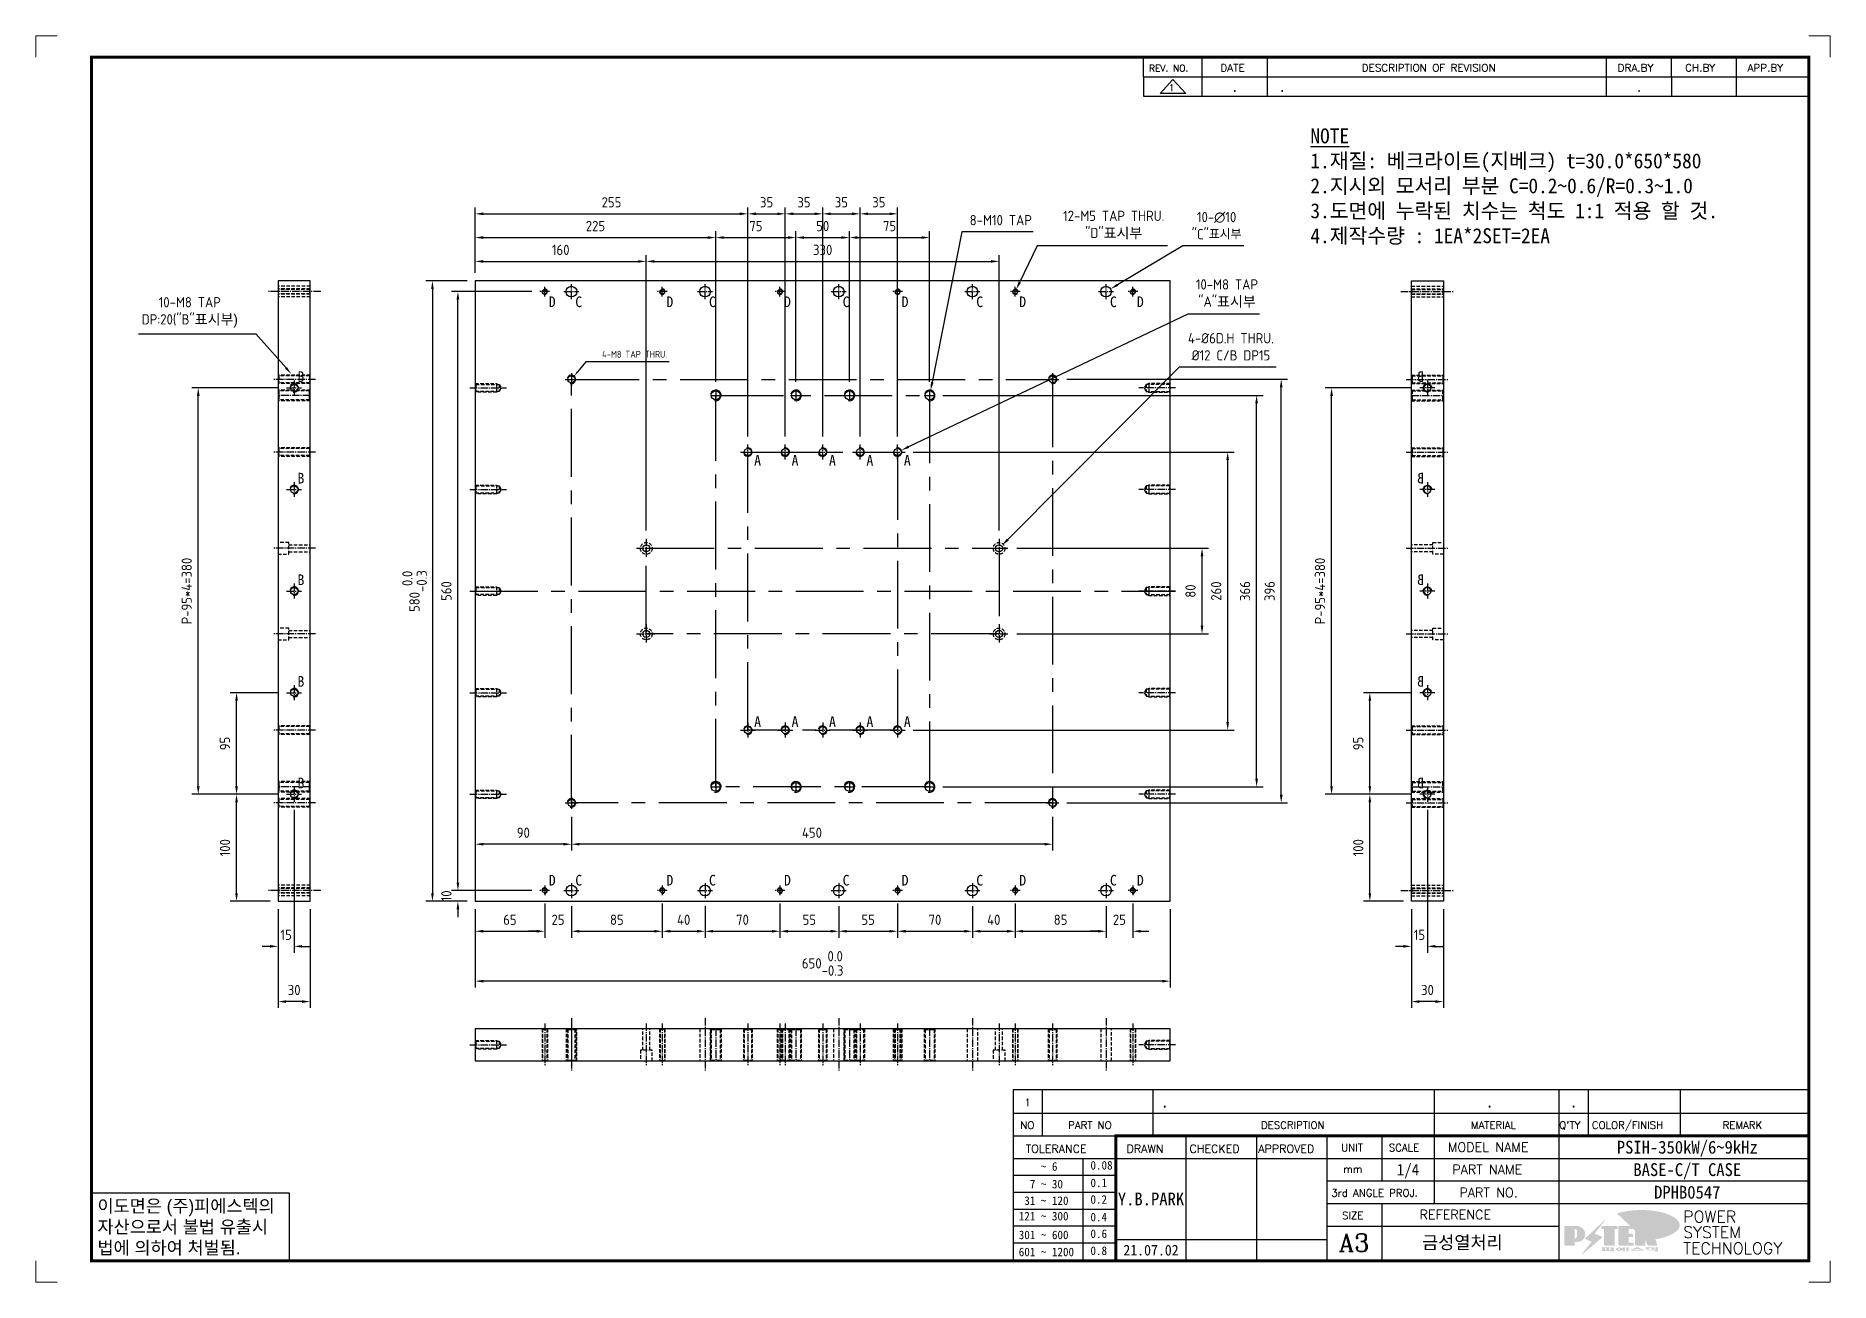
# Model space of a CAD drawing. Header units: millimetres. Extents: x 282 to 14566, y -4134 to 5341.
# Drawn here: x 1923 to 3601, y -1666 to -501 of the extents above; entities that cross this region are included whole.
import ezdxf
from ezdxf.enums import TextEntityAlignment as Align

# ---------------------------------------------------------------- set-up
doc = ezdxf.new("R2010")
doc.units = ezdxf.units.MM
for name, pattern in [('CENTER', [50.8, 31.75, -6.35, 6.35, -6.35]), ('CENTER1', [10, 7, -1, 1, -1]), ('CENTERX2', [101.6, 63.5, -12.7, 12.7, -12.7]), ('HIDDEN2', [4.7625, 3.175, -1.5875])]:
    doc.linetypes.add(name, pattern=pattern)
for name, color, linetype in [('CENTER', 1, 'CENTER'), ('FORMAT-1', 7, 'Continuous'), ('line', 3, 'Continuous'), ('THIN', 3, 'Continuous')]:
    doc.layers.add(name, color=color, linetype=linetype)
doc.styles.add('h1', font='')
doc.styles.add('HAN', font='')
doc.styles.add('RC', font='ROMANC.SHX')
doc.styles.add('ROMANT', font='romant__.ttf')
doc.styles.add('RT', font='ROMANT.SHX', dxfattribs={"oblique": 15})
doc.styles.get("Standard").update_dxf_attribs({"font": 'ISOCP.SHX', "bigfont": 'WHGTXT.SHX'})
doc.styles.get('h1').set_extended_font_data('New Gulim')
doc.styles.get('HAN').set_extended_font_data('GulimChe')
doc.dimstyles.new('PS-2', dxfattribs={"dimscale": 2, "dimtxt": 3.2, "dimasz": 2.5, "dimexe": 2, "dimexo": 2.5, "dimgap": 2, "dimtad": 1, "dimtoh": 1, "dimrnd": 0.05, "dimzin": 12, "dimdsep": 46, "dimtxsty": 'Standard', "dimcen": 0, "dimclrt": 2, "dimazin": 3, "dimtfac": 1, "dimtofl": 0, "dimtmove": 0, "dimatfit": 3, "dimfxl": 0, "dimtolj": 1, "dimtzin": 0, "dimarcsym": 0})
doc.dimstyles.new('PS-3', dxfattribs={"dimscale": 3, "dimtxt": 3.2, "dimasz": 2.5, "dimexe": 2, "dimexo": 2.5, "dimgap": 2, "dimtad": 1, "dimtoh": 1, "dimrnd": 0.05, "dimzin": 12, "dimdsep": 46, "dimtxsty": 'Standard', "dimcen": 0, "dimclrt": 2, "dimazin": 3, "dimtfac": 1, "dimtofl": 0, "dimtmove": 0, "dimatfit": 3, "dimfxl": 0, "dimtolj": 1, "dimtzin": 0, "dimarcsym": 0})

msp = doc.modelspace()

# ---------------------------------------------------------------- texts
at = {"color": 3, "style": 'HAN'}
for s, p in [('D', (2402.516, -754.11)), ('C', (2427.368, -754.127)), ('D', (2512.516, -754.11)), ('C', (2552.368, -754.127)), ('D', (2622.516, -754.11)), ('C', (2677.368, -754.127)), ('D', (2732.516, -754.11)), ('C', (2802.368, -754.127)), ('D', (2842.516, -754.11)), ('C', (2927.368, -754.127)), ('D', (2952.516, -754.11)), ('A', (2594.607, -902.386, 0.7)), ('A', (2629.607, -902.386, 0.7)), ('A', (2664.607, -902.386, 0.7)), ('A', (2699.607, -902.386, 0.7)), ('A', (2734.607, -902.386, 0.7)), ('A', (2594.607, -1146.628, 0.7)), ('A', (2629.607, -1146.628, 0.7)), ('A', (2664.607, -1146.628, 0.7)), ('A', (2699.607, -1146.628, 0.7)), ('A', (2734.607, -1146.628, 0.7)), ('D', (2402.516, -1294.93)), ('C', (2427.368, -1294.927)), ('D', (2512.516, -1294.93)), ('C', (2552.368, -1294.927)), ('D', (2622.516, -1294.93)), ('C', (2677.368, -1294.927)), ('D', (2732.516, -1294.93)), ('C', (2802.368, -1294.927)), ('D', (2842.516, -1294.93)), ('C', (2927.368, -1294.927)), ('D', (2952.516, -1294.93))]:
    msp.add_text(s, height=10, dxfattribs=at).set_placement(p)
at = {"color": 2, "insert": (3114.832, -586.997), "char_height": 14, "attachment_point": 1, "style": 'HAN'}
msp.add_mtext_dynamic_manual_height_columns('{\\LNOTE\\P}1.재질: 베크라이트(지베크) t=30.0*650*580\\P2.지시외 모서리 부분 C=0.2~0.6/R=0.3~1.0\\P3.도면에 누락된 치수는 척도 1:1 적용 할 것.\\P{\\C1;4.제작수량 : 1EA*2SET=2EA}', width=694.38742, gutter_width=769.295, heights=[0], dxfattribs=at)

# ---------------------------------------------------------------- blocks, each defined once
blk = doc.blocks.new('A$C065017E1')
at = {"color": 1, "linetype": 'CENTER1'}
for p, q in [((-585, 565.4), (-585, 574.6)), ((-560, 563), (-560, 577)), ((-475, 565.4), (-475, 574.6)), ((-435, 563), (-435, 577)), ((-365, 565.4), (-365, 574.6)), ((-310, 563), (-310, 577)), ((-255, 565.4), (-255, 574.6)), ((-185, 563), (-185, 577)), ((-145, 565.4), (-145, 574.6)), ((-60, 563), (-60, 577)), ((-35, 565.4), (-35, 574.6)), ((-580.4, 570), (-589.6, 570)), ((-567, 570), (-553, 570)), ((-470.4, 570), (-479.6, 570)), ((-442, 570), (-428, 570)), ((-360.4, 570), (-369.6, 570)), ((-317, 570), (-303, 570)), ((-250.4, 570), (-259.6, 570)), ((-192, 570), (-178, 570)), ((-140.4, 570), (-149.6, 570)), ((-67, 570), (-53, 570)), ((-30.4, 570), (-39.6, 570)), ((-655, 480), (-620.6, 480)), ((5, 480), (-29.4, 480)), ((-402, 420), (-388, 420)), ((-395, 413), (-395, 427)), ((-367, 420), (-353, 420)), ((-360, 413), (-360, 427)), ((-332, 420), (-318, 420)), ((-325, 413), (-325, 427)), ((-297, 420), (-283, 420)), ((-290, 413), (-290, 427)), ((-262, 420), (-248, 420)), ((-255, 413), (-255, 427)), ((-655, 385), (-620.6, 385)), ((5, 385), (-29.4, 385)), ((-490, 339), (-490, 321)), ((-160, 339), (-160, 321)), ((-499, 330), (-481, 330)), ((-169, 330), (-151, 330)), ((-655, 290), (-620.6, 290)), ((5, 290), (-29.4, 290)), ((-490, 259), (-490, 241)), ((-160, 259), (-160, 241)), ((-499, 250), (-481, 250)), ((-169, 250), (-151, 250)), ((-655, 195), (-620.6, 195)), ((5, 195), (-29.4, 195)), ((-402, 160), (-388, 160)), ((-395, 167), (-395, 153)), ((-367, 160), (-353, 160)), ((-360, 167), (-360, 153)), ((-332, 160), (-318, 160)), ((-325, 167), (-325, 153)), ((-297, 160), (-283, 160)), ((-290, 167), (-290, 153)), ((-262, 160), (-248, 160)), ((-255, 167), (-255, 153)), ((-655, 100), (-620.6, 100)), ((5, 100), (-29.4, 100)), ((-560, 17), (-560, 3)), ((-435, 17), (-435, 3)), ((-310, 17), (-310, 3)), ((-185, 17), (-185, 3)), ((-60, 17), (-60, 3)), ((-580.4, 10), (-589.6, 10)), ((-585, 14.6), (-585, 5.4)), ((-567, 10), (-553, 10)), ((-470.4, 10), (-479.6, 10)), ((-475, 14.6), (-475, 5.4)), ((-442, 10), (-428, 10)), ((-360.4, 10), (-369.6, 10)), ((-365, 14.6), (-365, 5.4)), ((-317, 10), (-303, 10)), ((-250.4, 10), (-259.6, 10)), ((-255, 14.6), (-255, 5.4)), ((-192, 10), (-178, 10)), ((-140.4, 10), (-149.6, 10)), ((-145, 14.6), (-145, 5.4)), ((-67, 10), (-53, 10)), ((-30.4, 10), (-39.6, 10)), ((-35, 14.6), (-35, 5.4))]:
    blk.add_line(p, q, dxfattribs=at)
at = {"linetype": 'HIDDEN2'}
for p, q in [((-630, 484), (-630, 476)), ((-627.5, 483.3), (-627.5, 476.7)), ((-22.5, 483.3), (-22.5, 476.7)), ((-20, 484), (-20, 476)), ((-630, 389), (-630, 381)), ((-627.5, 388.3), (-627.5, 381.7)), ((-22.5, 388.3), (-22.5, 381.7)), ((-20, 389), (-20, 381)), ((-630, 294), (-630, 286)), ((-627.5, 293.3), (-627.5, 286.7)), ((-22.5, 293.3), (-22.5, 286.7)), ((-20, 294), (-20, 286)), ((-630, 199), (-630, 191)), ((-627.5, 198.3), (-627.5, 191.7)), ((-22.5, 198.3), (-22.5, 191.7)), ((-20, 199), (-20, 191)), ((-630, 104), (-630, 96)), ((-627.5, 103.3), (-627.5, 96.7)), ((-22.5, 103.3), (-22.5, 96.7)), ((-20, 104), (-20, 96))]:
    blk.add_line(p, q, dxfattribs=at)
at = {"color": 2, "ltscale": 10}
blk.add_lwpolyline([(-650, 580), (-650, 0), (0, 0), (0, 580)], close=True, dxfattribs=at)
at = {"linetype": 'HIDDEN2'}
for points in [[(-650, 484), (-630, 484), (-628.8, 483.3)], [(-650, 484), (-649.3, 483.3), (-649.3, 476.7), (-650, 476)], [(-628.8, 476.7), (-630, 476), (-650, 476)], [(-649.3, 483.3), (-627.5, 483.3), (-625.6, 480), (-627.5, 476.7), (-649.3, 476.7)], [(-0.7, 483.3), (-22.5, 483.3), (-24.4, 480), (-22.5, 476.7), (-0.7, 476.7)], [(0, 484), (-20, 484), (-21.2, 483.3)], [(-21.2, 476.7), (-20, 476), (0, 476)], [(0, 484), (-0.7, 483.3), (-0.7, 476.7), (0, 476)], [(-650, 389), (-630, 389), (-628.8, 388.3)], [(-650, 389), (-649.3, 388.3), (-649.3, 381.7), (-650, 381)], [(-649.3, 388.3), (-627.5, 388.3), (-625.6, 385), (-627.5, 381.7), (-649.3, 381.7)], [(-0.7, 388.3), (-22.5, 388.3), (-24.4, 385), (-22.5, 381.7), (-0.7, 381.7)], [(0, 389), (-20, 389), (-21.2, 388.3)], [(0, 389), (-0.7, 388.3), (-0.7, 381.7), (0, 381)], [(-628.8, 381.7), (-630, 381), (-650, 381)], [(-21.2, 381.7), (-20, 381), (0, 381)], [(-650, 294), (-630, 294), (-628.8, 293.3)], [(-650, 294), (-649.3, 293.3), (-649.3, 286.7), (-650, 286)], [(-628.8, 286.7), (-630, 286), (-650, 286)], [(-649.3, 293.3), (-627.5, 293.3), (-625.6, 290), (-627.5, 286.7), (-649.3, 286.7)], [(-0.7, 293.3), (-22.5, 293.3), (-24.4, 290), (-22.5, 286.7), (-0.7, 286.7)], [(0, 294), (-20, 294), (-21.2, 293.3)], [(-21.2, 286.7), (-20, 286), (0, 286)], [(0, 294), (-0.7, 293.3), (-0.7, 286.7), (0, 286)], [(-650, 199), (-630, 199), (-628.8, 198.3)], [(-650, 199), (-649.3, 198.3), (-649.3, 191.7), (-650, 191)], [(-628.8, 191.7), (-630, 191), (-650, 191)], [(-649.3, 198.3), (-627.5, 198.3), (-625.6, 195), (-627.5, 191.7), (-649.3, 191.7)], [(-0.7, 198.3), (-22.5, 198.3), (-24.4, 195), (-22.5, 191.7), (-0.7, 191.7)], [(0, 199), (-20, 199), (-21.2, 198.3)], [(-21.2, 191.7), (-20, 191), (0, 191)], [(0, 199), (-0.7, 198.3), (-0.7, 191.7), (0, 191)], [(-650, 104), (-630, 104), (-628.8, 103.3)], [(-650, 104), (-649.3, 103.3), (-649.3, 96.7), (-650, 96)], [(-649.3, 103.3), (-627.5, 103.3), (-625.6, 100), (-627.5, 96.7), (-649.3, 96.7)], [(-0.7, 103.3), (-22.5, 103.3), (-24.4, 100), (-22.5, 96.7), (-0.7, 96.7)], [(0, 104), (-20, 104), (-21.2, 103.3)], [(0, 104), (-0.7, 103.3), (-0.7, 96.7), (0, 96)], [(-628.8, 96.7), (-630, 96), (-650, 96)], [(-21.2, 96.7), (-20, 96), (0, 96)]]:
    blk.add_lwpolyline(points, dxfattribs=at)
at = {"color": 3}
for centre in [(-585, 570), (-475, 570), (-365, 570), (-255, 570), (-145, 570), (-35, 570), (-585, 10), (-475, 10), (-365, 10), (-255, 10), (-145, 10), (-35, 10)]:
    blk.add_circle(centre, 2.1, dxfattribs=at)
at = {"color": 2}
for centre in [(-560, 570), (-435, 570), (-310, 570), (-185, 570), (-60, 570), (-560, 10), (-435, 10), (-310, 10), (-185, 10), (-60, 10)]:
    blk.add_circle(centre, 5, dxfattribs=at)
at = {"ltscale": 10}
for centre in [(-560, 488), (-110, 488), (-395, 420), (-360, 420), (-325, 420), (-290, 420), (-255, 420), (-395, 160), (-360, 160), (-325, 160), (-290, 160), (-255, 160), (-560, 92), (-110, 92)]:
    blk.add_circle(centre, 3.32, dxfattribs=at)
for centre in [(-425, 473), (-350, 473), (-300, 473), (-225, 473), (-425, 107), (-350, 107), (-300, 107), (-225, 107)]:
    blk.add_circle(centre, 4.19)
at = {"linetype": 'HIDDEN2'}
for centre in [(-490, 330), (-160, 330), (-490, 250), (-160, 250)]:
    blk.add_circle(centre, 5.5, dxfattribs=at)
at = {"color": 2, "ltscale": 10}
for centre in [(-490, 330), (-160, 330), (-490, 250), (-160, 250)]:
    blk.add_circle(centre, 3.3, dxfattribs=at)
for centre, start, end in [((-585, 570), 164.966, 104.591), ((-475, 570), 164.966, 104.591), ((-365, 570), 164.966, 104.591), ((-255, 570), 164.966, 104.591), ((-145, 570), 164.966, 104.591), ((-35, 570), 164.966, 104.591), ((-585, 10), 255.409, 195.034), ((-475, 10), 255.409, 195.034), ((-365, 10), 255.409, 195.034), ((-255, 10), 255.409, 195.034), ((-145, 10), 255.409, 195.034), ((-35, 10), 255.409, 195.034)]:
    blk.add_arc(centre, 2.5, start, end)
at = {"layer": 'CENTER', "ltscale": 10}
for p, q in [((-565.7, 488), (-554.3, 488)), ((-560, 493.7), (-560, 482.3)), ((-115.7, 488), (-104.3, 488)), ((-110, 493.7), (-110, 482.3)), ((-565.7, 92), (-554.3, 92)), ((-560, 97.7), (-560, 86.3)), ((-115.7, 92), (-104.3, 92)), ((-110, 97.7), (-110, 86.3))]:
    blk.add_line(p, q, dxfattribs=at)
at = {"layer": 'CENTER'}
for p, q in [((-430, 473), (-420, 473)), ((-425, 478), (-425, 468)), ((-355, 473), (-345, 473)), ((-350, 478), (-350, 468)), ((-305, 473), (-295, 473)), ((-300, 478), (-300, 468)), ((-230, 473), (-220, 473)), ((-225, 478), (-225, 468)), ((-430, 107), (-420, 107)), ((-425, 112), (-425, 102)), ((-355, 107), (-345, 107)), ((-350, 112), (-350, 102)), ((-305, 107), (-295, 107)), ((-300, 112), (-300, 102)), ((-230, 107), (-220, 107)), ((-225, 112), (-225, 102))]:
    blk.add_line(p, q, dxfattribs=at)
at = {"layer": 'THIN', "ltscale": 10}
for centre, start, end in [((-560, 488), 255, 165), ((-110, 488), 255, 165), ((-395, 420), 195, 105), ((-360, 420), 195, 105), ((-325, 420), 195, 105), ((-290, 420), 195, 105), ((-255, 420), 195, 105), ((-395, 160), 255, 165), ((-360, 160), 255, 165), ((-325, 160), 255, 165), ((-290, 160), 255, 165), ((-255, 160), 255, 165), ((-560, 92), 255, 165), ((-110, 92), 255, 165)]:
    blk.add_arc(centre, 4, start, end, dxfattribs=at)
at = {"layer": 'THIN'}
for centre in [(-425, 473), (-350, 473), (-300, 473), (-225, 473), (-425, 107), (-350, 107), (-300, 107), (-225, 107)]:
    blk.add_arc(centre, 5, 255, 165, dxfattribs=at)
blk = doc.blocks.new('A$C016E0C57')
at = {"color": 6, "linetype": 'HIDDEN2'}
for p, q in [((-210, 30), (-210, 0)), ((-209.2, 29.2), (-209.2, 0.8)), ((-200.8, 29.2), (-200.8, 0.8)), ((-200, 30), (-200, 0)), ((-135, 30), (-135, 0)), ((-134.2, 29.2), (-134.2, 0.8)), ((-125.8, 29.2), (-125.8, 0.8)), ((-125, 30), (-125, 0)), ((-85, 30), (-85, 0)), ((-84.2, 29.2), (-84.2, 0.8)), ((-75.8, 29.2), (-75.8, 0.8)), ((-75, 30), (-75, 0)), ((-10, 30), (-10, 0)), ((-9.2, 29.2), (-9.2, 0.8)), ((-0.8, 29.2), (-0.8, 0.8)), ((0, 30), (0, 0))]:
    blk.add_line(p, q, dxfattribs=at)
at = {"color": 6, "linetype": 'CENTER1'}
for p, q in [((-205, 30), (-205, 0)), ((-130, 30), (-130, 0)), ((-80, 30), (-80, 0)), ((-5, 30), (-5, 0))]:
    blk.add_line(p, q, dxfattribs=at)
at = {"color": 6, "linetype": 'HIDDEN2'}
for points in [[(-210, 30), (-209.2, 29.2), (-200.8, 29.2), (-200, 30)], [(-135, 30), (-134.2, 29.2), (-125.8, 29.2), (-125, 30)], [(-85, 30), (-84.2, 29.2), (-75.8, 29.2), (-75, 30)], [(-10, 30), (-9.2, 29.2), (-0.8, 29.2), (0, 30)], [(-210, 0), (-209.2, 0.8), (-200.8, 0.8), (-200, 0)], [(-135, 0), (-134.2, 0.8), (-125.8, 0.8), (-125, 0)], [(-85, 0), (-84.2, 0.8), (-75.8, 0.8), (-75, 0)], [(-10, 0), (-9.2, 0.8), (-0.8, 0.8), (0, 0)]]:
    blk.add_lwpolyline(points, dxfattribs=at)
blk = doc.blocks.new('A$C18A66716')
at = {"color": 251, "linetype": 'CENTER1'}
for p, q in [((-454, 35), (-454, -5)), ((-289, 35), (-289, -5)), ((-254, 35), (-254, -5)), ((-219, 35), (-219, -5)), ((-184, 35), (-184, -5)), ((-149, 35), (-149, -5)), ((-4, 35), (-4, -5))]:
    blk.add_line(p, q, dxfattribs=at)
at = {"color": 251, "linetype": 'HIDDEN2'}
for p, q in [((-458, 30), (-458, 0)), ((-457.3, 29.3), (-457.3, 0.7)), ((-450.7, 29.3), (-450.7, 0.7)), ((-450, 30), (-450, 0)), ((-293, 30), (-293, 0)), ((-292.3, 29.3), (-292.3, 0.7)), ((-285.7, 29.3), (-285.7, 0.7)), ((-285, 30), (-285, 0)), ((-258, 30), (-258, 0)), ((-257.3, 29.3), (-257.3, 0.7)), ((-250.7, 29.3), (-250.7, 0.7)), ((-250, 30), (-250, 0)), ((-223, 30), (-223, 0)), ((-222.3, 29.3), (-222.3, 0.7)), ((-215.7, 29.3), (-215.7, 0.7)), ((-215, 30), (-215, 0)), ((-188, 30), (-188, 0)), ((-187.3, 29.3), (-187.3, 0.7)), ((-180.7, 29.3), (-180.7, 0.7)), ((-180, 30), (-180, 0)), ((-153, 30), (-153, 0)), ((-152.3, 29.3), (-152.3, 0.7)), ((-145.7, 29.3), (-145.7, 0.7)), ((-145, 30), (-145, 0)), ((-8, 30), (-8, 0)), ((-7.3, 29.3), (-7.3, 0.7)), ((-0.7, 29.3), (-0.7, 0.7)), ((0, 30), (0, 0))]:
    blk.add_line(p, q, dxfattribs=at)
for points in [[(-458, 30), (-457.3, 29.3), (-450.7, 29.3), (-450, 30)], [(-293, 30), (-292.3, 29.3), (-285.7, 29.3), (-285, 30)], [(-258, 30), (-257.3, 29.3), (-250.7, 29.3), (-250, 30)], [(-223, 30), (-222.3, 29.3), (-215.7, 29.3), (-215, 30)], [(-188, 30), (-187.3, 29.3), (-180.7, 29.3), (-180, 30)], [(-153, 30), (-152.3, 29.3), (-145.7, 29.3), (-145, 30)], [(-8, 30), (-7.3, 29.3), (-0.7, 29.3), (0, 30)], [(-458, 0), (-457.3, 0.7), (-450.7, 0.7), (-450, 0)], [(-293, 0), (-292.3, 0.7), (-285.7, 0.7), (-285, 0)], [(-258, 0), (-257.3, 0.7), (-250.7, 0.7), (-250, 0)], [(-223, 0), (-222.3, 0.7), (-215.7, 0.7), (-215, 0)], [(-188, 0), (-187.3, 0.7), (-180.7, 0.7), (-180, 0)], [(-153, 0), (-152.3, 0.7), (-145.7, 0.7), (-145, 0)], [(-8, 0), (-7.3, 0.7), (-0.7, 0.7), (0, 0)]]:
    blk.add_lwpolyline(points, dxfattribs=at)
blk = doc.blocks.new('A$C6044187A')
at = {"color": 1, "linetype": 'CENTER1'}
for p, q in [((-585, 35), (-585, -5)), ((-560, 40), (-560, -10)), ((-490, 35), (-490, -5)), ((-475, 35), (-475, -5)), ((-435, 40), (-435, -10)), ((-365, 35), (-365, -5)), ((-310, 40), (-310, -10)), ((-255, 35), (-255, -5)), ((-185, 40), (-185, -10)), ((-160, 35), (-160, -5)), ((-145, 35), (-145, -5)), ((-60, 40), (-60, -10)), ((-35, 35), (-35, -5)), ((-655, 15), (-620.6, 15)), ((5, 15), (-29.4, 15))]:
    blk.add_line(p, q, dxfattribs=at)
at = {"linetype": 'HIDDEN2'}
for p, q in [((-630, 19), (-630, 11)), ((-627.5, 18.3), (-627.5, 11.7)), ((-587.5, 30), (-587.5, 0)), ((-587.1, 29.6), (-587.1, 0.4)), ((-582.9, 29.6), (-582.9, 0.4)), ((-582.5, 30), (-582.5, 0)), ((-565, 30), (-565, 0)), ((-493.3, 10), (-493.3, 30)), ((-486.7, 10), (-486.7, 30)), ((-477.5, 30), (-477.5, 0)), ((-477.1, 29.6), (-477.1, 0.4)), ((-472.9, 29.6), (-472.9, 0.4)), ((-472.5, 30), (-472.5, 0)), ((-440, 30), (-440, 0)), ((-367.5, 30), (-367.5, 0)), ((-367.1, 29.6), (-367.1, 0.4)), ((-362.9, 29.6), (-362.9, 0.4)), ((-362.5, 30), (-362.5, 0)), ((-315, 30), (-315, 0)), ((-257.5, 30), (-257.5, 0)), ((-257.1, 29.6), (-257.1, 0.4)), ((-252.9, 29.6), (-252.9, 0.4)), ((-252.5, 30), (-252.5, 0)), ((-190, 30), (-190, 0)), ((-163.3, 10), (-163.3, 30)), ((-156.7, 10), (-156.7, 30)), ((-147.5, 30), (-147.5, 0)), ((-147.1, 29.6), (-147.1, 0.4)), ((-142.9, 29.6), (-142.9, 0.4)), ((-142.5, 30), (-142.5, 0)), ((-65, 30), (-65, 0)), ((-37.5, 30), (-37.5, 0)), ((-37.1, 29.6), (-37.1, 0.4)), ((-32.9, 29.6), (-32.9, 0.4)), ((-32.5, 30), (-32.5, 0)), ((-22.5, 18.3), (-22.5, 11.7)), ((-20, 19), (-20, 11))]:
    blk.add_line(p, q, dxfattribs=at)
at = {"color": 2, "ltscale": 10}
blk.add_lwpolyline([(-650, 0), (0, 0), (0, 30), (-650, 30)], close=True, dxfattribs=at)
at = {"linetype": 'HIDDEN2'}
for points in [[(-650, 19), (-630, 19), (-628.8, 18.3)], [(-650, 19), (-649.3, 18.3), (-649.3, 11.7), (-650, 11)], [(-649.3, 18.3), (-627.5, 18.3), (-625.6, 15), (-627.5, 11.7), (-649.3, 11.7)], [(-587.5, 30), (-587.1, 29.6), (-582.9, 29.6), (-582.5, 30)], [(-555, 0), (-555, 30)], [(-477.5, 30), (-477.1, 29.6), (-472.9, 29.6), (-472.5, 30)], [(-430, 0), (-430, 30)], [(-367.5, 30), (-367.1, 29.6), (-362.9, 29.6), (-362.5, 30)], [(-305, 0), (-305, 30)], [(-257.5, 30), (-257.1, 29.6), (-252.9, 29.6), (-252.5, 30)], [(-180, 0), (-180, 30)], [(-147.5, 30), (-147.1, 29.6), (-142.9, 29.6), (-142.5, 30)], [(-55, 0), (-55, 30)], [(-37.5, 30), (-37.1, 29.6), (-32.9, 29.6), (-32.5, 30)], [(-0.7, 18.3), (-22.5, 18.3), (-24.4, 15), (-22.5, 11.7), (-0.7, 11.7)], [(0, 19), (-20, 19), (-21.2, 18.3)], [(0, 19), (-0.7, 18.3), (-0.7, 11.7), (0, 11)], [(-628.8, 11.7), (-630, 11), (-650, 11)], [(-587.5, 0), (-587.1, 0.4), (-582.9, 0.4), (-582.5, 0)], [(-484.5, 0), (-484.5, 10), (-495.5, 10), (-495.5, 0)], [(-477.5, 0), (-477.1, 0.4), (-472.9, 0.4), (-472.5, 0)], [(-367.5, 0), (-367.1, 0.4), (-362.9, 0.4), (-362.5, 0)], [(-257.5, 0), (-257.1, 0.4), (-252.9, 0.4), (-252.5, 0)], [(-154.5, 0), (-154.5, 10), (-165.5, 10), (-165.5, 0)], [(-147.5, 0), (-147.1, 0.4), (-142.9, 0.4), (-142.5, 0)], [(-37.5, 0), (-37.1, 0.4), (-32.9, 0.4), (-32.5, 0)], [(-21.2, 11.7), (-20, 11), (0, 11)]]:
    blk.add_lwpolyline(points, dxfattribs=at)
for name, p in [('A$C18A66716', (-106, 0)), ('A$C016E0C57', (-220, 0))]:
    blk.add_blockref(name, p)
blk = doc.blocks.new('A$C6DBB1F85')
at = {"color": 251, "linetype": 'CENTER1'}
for p, q in [((5.7, 0), (-34.3, 0)), ((5.7, -68), (-34.3, -68)), ((5.7, -328), (-34.3, -328)), ((5.7, -396), (-34.3, -396))]:
    blk.add_line(p, q, dxfattribs=at)
at = {"color": 251, "linetype": 'HIDDEN2'}
for p, q in [((0.7, 4), (-29.3, 4)), ((0, 3.3), (-28.6, 3.3)), ((0.7, -4), (-29.3, -4)), ((0, -3.3), (-28.6, -3.3)), ((0.7, -64), (-29.3, -64)), ((0, -64.7), (-28.6, -64.7)), ((0.7, -72), (-29.3, -72)), ((0, -71.3), (-28.6, -71.3)), ((0.7, -324), (-29.3, -324)), ((0.7, -332), (-29.3, -332)), ((0, -324.7), (-28.6, -324.7)), ((0, -331.3), (-28.6, -331.3)), ((0.7, -392), (-29.3, -392)), ((0.7, -400), (-29.3, -400)), ((0, -392.7), (-28.6, -392.7)), ((0, -399.3), (-28.6, -399.3))]:
    blk.add_line(p, q, dxfattribs=at)
for points in [[(-29.3, 4), (-28.6, 3.3), (-28.6, -3.3), (-29.3, -4)], [(0.7, 4), (0, 3.3), (0, -3.3), (0.7, -4)], [(-29.3, -64), (-28.6, -64.7), (-28.6, -71.3), (-29.3, -72)], [(0.7, -64), (0, -64.7), (0, -71.3), (0.7, -72)], [(-29.3, -324), (-28.6, -324.7), (-28.6, -331.3), (-29.3, -332)], [(0.7, -324), (0, -324.7), (0, -331.3), (0.7, -332)], [(-29.3, -392), (-28.6, -392.7), (-28.6, -399.3), (-29.3, -400)], [(0.7, -392), (0, -392.7), (0, -399.3), (0.7, -400)]]:
    blk.add_lwpolyline(points, dxfattribs=at)
blk = doc.blocks.new('A$C45F8230B')
at = {"color": 6, "linetype": 'HIDDEN2'}
for p, q in [((0.8, 5), (-29.2, 5)), ((0, 4.2), (-28.4, 4.2)), ((0.8, -5), (-29.2, -5)), ((0, -4.2), (-28.4, -4.2)), ((0.8, -361), (-29.2, -361)), ((0, -361.8), (-28.4, -361.8)), ((0.8, -371), (-29.2, -371)), ((0, -370.2), (-28.4, -370.2))]:
    blk.add_line(p, q, dxfattribs=at)
at = {"color": 6, "linetype": 'CENTER1'}
for p, q in [((0.8, 0), (-29.2, 0)), ((0.8, -366), (-29.2, -366))]:
    blk.add_line(p, q, dxfattribs=at)
at = {"color": 6, "linetype": 'HIDDEN2'}
for points in [[(-29.2, 5), (-28.4, 4.2), (-28.4, -4.2), (-29.2, -5)], [(0.8, 5), (0, 4.2), (0, -4.2), (0.8, -5)], [(-29.2, -361), (-28.4, -361.8), (-28.4, -370.2), (-29.2, -371)], [(0.8, -361), (0, -361.8), (0, -370.2), (0.8, -371)]]:
    blk.add_lwpolyline(points, dxfattribs=at)
blk = doc.blocks.new('A$C3AAF212B')
at = {"color": 1, "linetype": 'CENTER1'}
for p, q in [((40, 280), (-10, 280)), ((8, 190), (22, 190)), ((15, 197), (15, 183)), ((15, 102), (15, 88)), ((8, 95), (22, 95)), ((35, 40), (-5, 40)), ((8, 0), (22, 0)), ((15, 7), (15, -7)), ((35, -40), (-5, -40)), ((8, -95), (22, -95)), ((15, -88), (15, -102)), ((15, -183), (15, -197)), ((8, -190), (22, -190)), ((40, -280), (-10, -280))]:
    blk.add_line(p, q, dxfattribs=at)
at = {"linetype": 'HIDDEN2'}
for p, q in [((30, 285), (0, 285)), ((30, 282.5), (0, 282.5)), ((30, 277.5), (0, 277.5)), ((30, 275), (0, 275)), ((29.6, 282.1), (0.4, 282.1)), ((29.6, 277.9), (0.4, 277.9)), ((10, 43.3), (30, 43.3)), ((10, 36.7), (30, 36.7)), ((10, -36.7), (30, -36.7)), ((10, -43.3), (30, -43.3)), ((30, -275), (0, -275)), ((30, -277.5), (0, -277.5)), ((30, -282.5), (0, -282.5)), ((30, -285), (0, -285)), ((29.6, -277.9), (0.4, -277.9)), ((29.6, -282.1), (0.4, -282.1))]:
    blk.add_line(p, q, dxfattribs=at)
at = {"color": 2, "ltscale": 10}
blk.add_lwpolyline([(0, -290), (30, -290), (30, 290), (0, 290)], close=True, dxfattribs=at)
at = {"linetype": 'HIDDEN2'}
for points in [[(0, 277.5), (0.4, 277.9), (0.4, 282.1), (0, 282.5)], [(30, 277.5), (29.6, 277.9), (29.6, 282.1), (30, 282.5)], [(0, 34.5), (10, 34.5), (10, 45.5), (0, 45.5)], [(0, -45.5), (10, -45.5), (10, -34.5), (0, -34.5)], [(0, -277.5), (0.4, -277.9), (0.4, -282.1), (0, -282.5)], [(30, -277.5), (29.6, -277.9), (29.6, -282.1), (30, -282.5)]]:
    blk.add_lwpolyline(points, dxfattribs=at)
at = {"ltscale": 10}
for centre in [(15, 190), (15, 95), (15, 0), (15, -95), (15, -190)]:
    blk.add_circle(centre, 3.32, dxfattribs=at)
at = {"layer": 'THIN', "ltscale": 10}
for centre in [(15, 190), (15, 95), (15, 0), (15, -95), (15, -190)]:
    blk.add_arc(centre, 4, 255, 165, dxfattribs=at)
for name, p in [('A$C6DBB1F85', (29.3, 198)), ('A$C45F8230B', (29.2, 183))]:
    blk.add_blockref(name, p)
at = {"color": 3, "style": 'HAN'}
for p in [(18.1, 195.6), (18.1, 100.6), (18.1, 5.6), (18.1, -89.4), (18.1, -184.4)]:
    blk.add_text('B', height=10, dxfattribs=at).set_placement(p)
blk = doc.blocks.new('*D1388')
at = {"color": 0, "lineweight": -2, "ltscale": 10}
for p, q in [((2333.7, -1317.1), (2333.7, -1343.7)), ((2398.7, -1311.7), (2398.7, -1343.7)), ((2341.2, -1337.7), (2391.2, -1337.7))]:
    blk.add_line(p, q, dxfattribs=at)
at = {"color": 0, "ltscale": 10}
for points in [[(2341.2, -1336.4), (2341.2, -1338.9), (2333.7, -1337.7)], [(2391.2, -1336.4), (2391.2, -1338.9), (2398.7, -1337.7)]]:
    blk.add_solid(points, dxfattribs=at)
at = {"layer": 'DEFPOINTS', "color": 0, "ltscale": 10}
for p in [(2398.7, -1304.2), (2333.7, -1309.6), (2398.7, -1337.7)]:
    blk.add_point(p, dxfattribs=at)
at = {"color": 2, "ltscale": 10, "insert": (2366.2, -1326.9), "char_height": 9.6, "attachment_point": 5}
blk.add_mtext('\\A1;65', dxfattribs=at)
blk = doc.blocks.new('*D1389')
at = {"color": 0, "lineweight": -2}
for p, q in [((2398.7, -1311.7), (2398.7, -1343.7)), ((2423.7, -1314.1), (2423.7, -1343.7)), ((2391.2, -1337.7), (2383.7, -1337.7)), ((2431.2, -1337.7), (2438.7, -1337.7))]:
    blk.add_line(p, q, dxfattribs=at)
at = {"color": 0}
for points in [[(2391.2, -1336.4), (2391.2, -1338.9), (2398.7, -1337.7)], [(2431.2, -1336.4), (2431.2, -1338.9), (2423.7, -1337.7)]]:
    blk.add_solid(points, dxfattribs=at)
at = {"layer": 'DEFPOINTS', "color": 0}
for p in [(2398.7, -1304.2), (2423.7, -1306.6), (2423.7, -1337.7)]:
    blk.add_point(p, dxfattribs=at)
at = {"color": 2, "insert": (2411.2, -1326.9), "char_height": 9.6, "attachment_point": 5}
blk.add_mtext('\\A1;25', dxfattribs=at)
blk = doc.blocks.new('*D1390')
at = {"color": 0, "lineweight": -2}
for p, q in [((2423.7, -1314.1), (2423.7, -1343.7)), ((2508.7, -1311.7), (2508.7, -1343.7)), ((2431.2, -1337.7), (2501.2, -1337.7))]:
    blk.add_line(p, q, dxfattribs=at)
at = {"color": 0}
for points in [[(2431.2, -1336.4), (2431.2, -1338.9), (2423.7, -1337.7)], [(2501.2, -1336.4), (2501.2, -1338.9), (2508.7, -1337.7)]]:
    blk.add_solid(points, dxfattribs=at)
at = {"layer": 'DEFPOINTS', "color": 0}
for p in [(2423.7, -1306.6), (2508.7, -1304.2), (2508.7, -1337.7)]:
    blk.add_point(p, dxfattribs=at)
at = {"color": 2, "insert": (2466.2, -1326.9), "char_height": 9.6, "attachment_point": 5}
blk.add_mtext('\\A1;85', dxfattribs=at)
blk = doc.blocks.new('*D1391')
at = {"color": 0, "lineweight": -2}
for p, q in [((2508.7, -1311.7), (2508.7, -1343.7)), ((2548.7, -1314.1), (2548.7, -1343.7)), ((2516.2, -1337.7), (2541.2, -1337.7))]:
    blk.add_line(p, q, dxfattribs=at)
at = {"color": 0}
for points in [[(2516.2, -1336.4), (2516.2, -1338.9), (2508.7, -1337.7)], [(2541.2, -1336.4), (2541.2, -1338.9), (2548.7, -1337.7)]]:
    blk.add_solid(points, dxfattribs=at)
at = {"layer": 'DEFPOINTS', "color": 0}
for p in [(2508.7, -1304.2), (2548.7, -1306.6), (2548.7, -1337.7)]:
    blk.add_point(p, dxfattribs=at)
at = {"color": 2, "insert": (2528.7, -1326.9), "char_height": 9.6, "attachment_point": 5}
blk.add_mtext('\\A1;40', dxfattribs=at)
blk = doc.blocks.new('*D1392')
at = {"color": 0, "lineweight": -2}
for p, q in [((2548.7, -1314.1), (2548.7, -1343.7)), ((2618.7, -1311.7), (2618.7, -1343.7)), ((2556.2, -1337.7), (2611.2, -1337.7))]:
    blk.add_line(p, q, dxfattribs=at)
at = {"color": 0}
for points in [[(2556.2, -1336.4), (2556.2, -1338.9), (2548.7, -1337.7)], [(2611.2, -1336.4), (2611.2, -1338.9), (2618.7, -1337.7)]]:
    blk.add_solid(points, dxfattribs=at)
at = {"layer": 'DEFPOINTS', "color": 0}
for p in [(2548.7, -1306.6), (2618.7, -1304.2), (2618.7, -1337.7)]:
    blk.add_point(p, dxfattribs=at)
at = {"color": 2, "insert": (2583.7, -1326.9), "char_height": 9.6, "attachment_point": 5}
blk.add_mtext('\\A1;70', dxfattribs=at)
blk = doc.blocks.new('*D1393')
at = {"color": 0, "lineweight": -2}
for p, q in [((2618.7, -1311.7), (2618.7, -1343.7)), ((2673.7, -1314.1), (2673.7, -1343.7)), ((2626.2, -1337.7), (2666.2, -1337.7))]:
    blk.add_line(p, q, dxfattribs=at)
at = {"color": 0}
for points in [[(2626.2, -1336.4), (2626.2, -1338.9), (2618.7, -1337.7)], [(2666.2, -1336.4), (2666.2, -1338.9), (2673.7, -1337.7)]]:
    blk.add_solid(points, dxfattribs=at)
at = {"layer": 'DEFPOINTS', "color": 0}
for p in [(2618.7, -1304.2), (2673.7, -1306.6), (2673.7, -1337.7)]:
    blk.add_point(p, dxfattribs=at)
at = {"color": 2, "insert": (2646.2, -1326.9), "char_height": 9.6, "attachment_point": 5}
blk.add_mtext('\\A1;55', dxfattribs=at)
blk = doc.blocks.new('*D1394')
at = {"color": 0, "lineweight": -2}
for p, q in [((2673.7, -1314.1), (2673.7, -1343.7)), ((2728.7, -1311.7), (2728.7, -1343.7)), ((2681.2, -1337.7), (2721.2, -1337.7))]:
    blk.add_line(p, q, dxfattribs=at)
at = {"color": 0}
for points in [[(2681.2, -1336.4), (2681.2, -1338.9), (2673.7, -1337.7)], [(2721.2, -1336.4), (2721.2, -1338.9), (2728.7, -1337.7)]]:
    blk.add_solid(points, dxfattribs=at)
at = {"layer": 'DEFPOINTS', "color": 0}
for p in [(2673.7, -1306.6), (2728.7, -1304.2), (2728.7, -1337.7)]:
    blk.add_point(p, dxfattribs=at)
at = {"color": 2, "insert": (2701.2, -1326.9), "char_height": 9.6, "attachment_point": 5}
blk.add_mtext('\\A1;55', dxfattribs=at)
blk = doc.blocks.new('*D1395')
at = {"color": 0, "lineweight": -2}
for p, q in [((2728.7, -1311.7), (2728.7, -1343.7)), ((2798.7, -1314.1), (2798.7, -1343.7)), ((2736.2, -1337.7), (2791.2, -1337.7))]:
    blk.add_line(p, q, dxfattribs=at)
at = {"color": 0}
for points in [[(2736.2, -1336.4), (2736.2, -1338.9), (2728.7, -1337.7)], [(2791.2, -1336.4), (2791.2, -1338.9), (2798.7, -1337.7)]]:
    blk.add_solid(points, dxfattribs=at)
at = {"layer": 'DEFPOINTS', "color": 0}
for p in [(2728.7, -1304.2), (2798.7, -1306.6), (2798.7, -1337.7)]:
    blk.add_point(p, dxfattribs=at)
at = {"color": 2, "insert": (2763.7, -1326.9), "char_height": 9.6, "attachment_point": 5}
blk.add_mtext('\\A1;70', dxfattribs=at)
blk = doc.blocks.new('*D1396')
at = {"color": 0, "lineweight": -2}
for p, q in [((2798.7, -1314.1), (2798.7, -1343.7)), ((2838.7, -1311.7), (2838.7, -1343.7)), ((2806.2, -1337.7), (2831.2, -1337.7))]:
    blk.add_line(p, q, dxfattribs=at)
at = {"color": 0}
for points in [[(2806.2, -1336.4), (2806.2, -1338.9), (2798.7, -1337.7)], [(2831.2, -1336.4), (2831.2, -1338.9), (2838.7, -1337.7)]]:
    blk.add_solid(points, dxfattribs=at)
at = {"layer": 'DEFPOINTS', "color": 0}
for p in [(2798.7, -1306.6), (2838.7, -1304.2), (2838.7, -1337.7)]:
    blk.add_point(p, dxfattribs=at)
at = {"color": 2, "insert": (2818.7, -1326.9), "char_height": 9.6, "attachment_point": 5}
blk.add_mtext('\\A1;40', dxfattribs=at)
blk = doc.blocks.new('*D1397')
at = {"color": 0, "lineweight": -2}
for p, q in [((2838.7, -1311.7), (2838.7, -1343.7)), ((2923.7, -1314.1), (2923.7, -1343.7)), ((2846.2, -1337.7), (2916.2, -1337.7))]:
    blk.add_line(p, q, dxfattribs=at)
at = {"color": 0}
for points in [[(2846.2, -1336.4), (2846.2, -1338.9), (2838.7, -1337.7)], [(2916.2, -1336.4), (2916.2, -1338.9), (2923.7, -1337.7)]]:
    blk.add_solid(points, dxfattribs=at)
at = {"layer": 'DEFPOINTS', "color": 0}
for p in [(2838.7, -1304.2), (2923.7, -1306.6), (2923.7, -1337.7)]:
    blk.add_point(p, dxfattribs=at)
at = {"color": 2, "insert": (2881.2, -1326.9), "char_height": 9.6, "attachment_point": 5}
blk.add_mtext('\\A1;85', dxfattribs=at)
blk = doc.blocks.new('*D1398')
at = {"color": 0, "lineweight": -2}
for p, q in [((2923.7, -1314.1), (2923.7, -1343.7)), ((2948.7, -1311.7), (2948.7, -1343.7)), ((2916.2, -1337.7), (2908.7, -1337.7)), ((2956.2, -1337.7), (2963.7, -1337.7))]:
    blk.add_line(p, q, dxfattribs=at)
at = {"color": 0}
for points in [[(2916.2, -1336.4), (2916.2, -1338.9), (2923.7, -1337.7)], [(2956.2, -1336.4), (2956.2, -1338.9), (2948.7, -1337.7)]]:
    blk.add_solid(points, dxfattribs=at)
at = {"layer": 'DEFPOINTS', "color": 0}
for p in [(2923.7, -1306.6), (2948.7, -1304.2), (2948.7, -1337.7)]:
    blk.add_point(p, dxfattribs=at)
at = {"color": 2, "insert": (2936.2, -1326.9), "char_height": 9.6, "attachment_point": 5}
blk.add_mtext('\\A1;25', dxfattribs=at)
blk = doc.blocks.new('*D1399')
at = {"color": 0, "lineweight": -2, "ltscale": 10}
for p, q in [((2333.7, -1317.1), (2333.7, -1390.3)), ((2983.7, -1317.1), (2983.7, -1390.3)), ((2976.2, -1384.3), (2341.2, -1384.3))]:
    blk.add_line(p, q, dxfattribs=at)
at = {"color": 0, "ltscale": 10}
for points in [[(2341.2, -1383.1), (2341.2, -1385.6), (2333.7, -1384.3)], [(2976.2, -1383.1), (2976.2, -1385.6), (2983.7, -1384.3)]]:
    blk.add_solid(points, dxfattribs=at)
at = {"layer": 'DEFPOINTS', "color": 0, "ltscale": 10}
for p in [(2333.7, -1309.6), (2983.7, -1309.6), (2333.7, -1384.3)]:
    blk.add_point(p, dxfattribs=at)
at = {"color": 2, "ltscale": 10, "insert": (2658.7, -1367.7), "char_height": 9.6, "attachment_point": 5}
blk.add_mtext('\\A1;650\\S 0.0^ -0.3;', dxfattribs=at)
blk = doc.blocks.new('*D1400')
at = {"color": 0, "lineweight": -2}
for p, q in [((2886.9, -821.6), (3093.5, -821.6)), ((3087.5, -1210.1), (3087.5, -829.1)), ((2886.9, -1217.6), (3093.5, -1217.6))]:
    blk.add_line(p, q, dxfattribs=at)
at = {"color": 0}
for points in [[(3086.3, -829.1), (3088.8, -829.1), (3087.5, -821.6)], [(3086.3, -1210.1), (3088.8, -1210.1), (3087.5, -1217.6)]]:
    blk.add_solid(points, dxfattribs=at)
at = {"layer": 'DEFPOINTS', "color": 0}
for p in [(2879.4, -821.6), (3087.5, -821.6), (2879.4, -1217.6)]:
    blk.add_point(p, dxfattribs=at)
at = {"color": 2, "insert": (3076.7, -1019.6), "char_height": 9.6, "attachment_point": 5, "rotation": 90}
blk.add_mtext('\\A1;396', dxfattribs=at)
blk = doc.blocks.new('*D1401')
at = {"color": 0, "lineweight": -2}
for p, q in [((2771.2, -836.6), (3070.5, -836.6)), ((3064.5, -1195.1), (3064.5, -844.1)), ((2771.2, -1202.6), (3070.5, -1202.6))]:
    blk.add_line(p, q, dxfattribs=at)
at = {"color": 0}
for points in [[(3063.3, -844.1), (3065.8, -844.1), (3064.5, -836.6)], [(3063.3, -1195.1), (3065.8, -1195.1), (3064.5, -1202.6)]]:
    blk.add_solid(points, dxfattribs=at)
at = {"layer": 'DEFPOINTS', "color": 0}
for p in [(2763.7, -836.6), (3064.5, -836.6), (2763.7, -1202.6)]:
    blk.add_point(p, dxfattribs=at)
at = {"color": 2, "insert": (3053.7, -1019.6), "char_height": 9.6, "attachment_point": 5, "rotation": 90}
blk.add_mtext('\\A1;366', dxfattribs=at)
blk = doc.blocks.new('*D1402')
at = {"color": 0, "lineweight": -2}
for p, q in [((2743.2, -889.6), (3043.5, -889.6)), ((3037.5, -1142.1), (3037.5, -897.1)), ((2743.2, -1149.6), (3043.5, -1149.6))]:
    blk.add_line(p, q, dxfattribs=at)
at = {"color": 0}
for points in [[(3036.2, -897.1), (3038.7, -897.1), (3037.5, -889.6)], [(3036.2, -1142.1), (3038.7, -1142.1), (3037.5, -1149.6)]]:
    blk.add_solid(points, dxfattribs=at)
at = {"layer": 'DEFPOINTS', "color": 0}
for p in [(2735.7, -889.6), (3037.5, -889.6), (2735.7, -1149.6)]:
    blk.add_point(p, dxfattribs=at)
at = {"color": 2, "insert": (3026.7, -1019.6), "char_height": 9.6, "attachment_point": 5, "rotation": 90}
blk.add_mtext('\\A1;260', dxfattribs=at)
blk = doc.blocks.new('*D1403')
at = {"color": 0, "lineweight": -2}
for p, q in [((2840.2, -979.6), (3019.5, -979.6)), ((3013.5, -1052.1), (3013.5, -987.1)), ((2840.2, -1059.6), (3019.5, -1059.6))]:
    blk.add_line(p, q, dxfattribs=at)
at = {"color": 0}
for points in [[(3012.2, -987.1), (3014.7, -987.1), (3013.5, -979.6)], [(3012.2, -1052.1), (3014.7, -1052.1), (3013.5, -1059.6)]]:
    blk.add_solid(points, dxfattribs=at)
at = {"layer": 'DEFPOINTS', "color": 0}
for p in [(2832.7, -979.6), (3013.5, -979.6), (2832.7, -1059.6)]:
    blk.add_point(p, dxfattribs=at)
at = {"color": 2, "insert": (3002.7, -1019.6), "char_height": 9.6, "attachment_point": 5, "rotation": 90}
blk.add_mtext('\\A1;80', dxfattribs=at)
blk = doc.blocks.new('*D1404')
at = {"color": 0, "lineweight": -2}
for p, q in [((2317.6, -1292.1), (2317.6, -1284.6)), ((2386.6, -1299.6), (2311.6, -1299.6)), ((2326.2, -1309.6), (2311.6, -1309.6)), ((2317.6, -1317.1), (2317.6, -1324.6))]:
    blk.add_line(p, q, dxfattribs=at)
at = {"color": 0}
for points in [[(2316.3, -1292.1), (2318.8, -1292.1), (2317.6, -1299.6)], [(2316.3, -1317.1), (2318.8, -1317.1), (2317.6, -1309.6)]]:
    blk.add_solid(points, dxfattribs=at)
at = {"layer": 'DEFPOINTS', "color": 0}
for p in [(2317.6, -1299.6), (2394.1, -1299.6), (2333.7, -1309.6)]:
    blk.add_point(p, dxfattribs=at)
at = {"color": 2, "insert": (2306.8, -1304.6), "char_height": 9.6, "attachment_point": 5, "rotation": 90}
blk.add_mtext('\\A1;10', dxfattribs=at)
blk = doc.blocks.new('*D1405')
at = {"color": 0, "lineweight": -2}
for p, q in [((2386.6, -739.6), (2311.6, -739.6)), ((2317.6, -1292.1), (2317.6, -747.1)), ((2386.6, -1299.6), (2311.6, -1299.6))]:
    blk.add_line(p, q, dxfattribs=at)
at = {"color": 0}
for points in [[(2316.3, -747.1), (2318.8, -747.1), (2317.6, -739.6)], [(2316.3, -1292.1), (2318.8, -1292.1), (2317.6, -1299.6)]]:
    blk.add_solid(points, dxfattribs=at)
at = {"layer": 'DEFPOINTS', "color": 0}
for p in [(2317.6, -739.6), (2394.1, -739.6), (2394.1, -1299.6)]:
    blk.add_point(p, dxfattribs=at)
at = {"color": 2, "insert": (2306.8, -1019.6), "char_height": 9.6, "attachment_point": 5, "rotation": 90}
blk.add_mtext('\\A1;560', dxfattribs=at)
blk = doc.blocks.new('*D1406')
at = {"color": 0, "lineweight": -2, "ltscale": 10}
for p, q in [((2326.2, -729.6), (2287.7, -729.6)), ((2293.7, -737.1), (2293.7, -1302.1)), ((2326.2, -1309.6), (2287.7, -1309.6))]:
    blk.add_line(p, q, dxfattribs=at)
at = {"color": 0, "ltscale": 10}
for points in [[(2292.5, -737.1), (2295, -737.1), (2293.7, -729.6)], [(2292.5, -1302.1), (2295, -1302.1), (2293.7, -1309.6)]]:
    blk.add_solid(points, dxfattribs=at)
at = {"layer": 'DEFPOINTS', "color": 0, "ltscale": 10}
for p in [(2333.7, -729.6), (2293.7, -1309.6), (2333.7, -1309.6)]:
    blk.add_point(p, dxfattribs=at)
at = {"color": 2, "ltscale": 10, "insert": (2277, -1019.6), "char_height": 9.6, "attachment_point": 5, "rotation": 90}
blk.add_mtext('\\A1;580\\S 0.0^ -0.3;', dxfattribs=at)
blk = doc.blocks.new('*D1407')
at = {"color": 0, "lineweight": -2}
for p, q in [((2423.7, -1230.8), (2423.7, -1262.3)), ((2873.7, -1230.8), (2873.7, -1262.3)), ((2866.2, -1256.3), (2431.2, -1256.3))]:
    blk.add_line(p, q, dxfattribs=at)
at = {"color": 0}
for points in [[(2431.2, -1255), (2431.2, -1257.5), (2423.7, -1256.3)], [(2866.2, -1255), (2866.2, -1257.5), (2873.7, -1256.3)]]:
    blk.add_solid(points, dxfattribs=at)
at = {"layer": 'DEFPOINTS', "color": 0}
for p in [(2423.7, -1223.3), (2873.7, -1223.3), (2423.7, -1256.3)]:
    blk.add_point(p, dxfattribs=at)
at = {"color": 2, "insert": (2648.7, -1245.5), "char_height": 9.6, "attachment_point": 5}
blk.add_mtext('\\A1;450', dxfattribs=at)
blk = doc.blocks.new('*D1408')
at = {"color": 0, "lineweight": -2}
for p, q in [((2333.7, -1230.8), (2333.7, -1262.3)), ((2423.7, -1230.8), (2423.7, -1262.3)), ((2416.2, -1256.3), (2341.2, -1256.3))]:
    blk.add_line(p, q, dxfattribs=at)
at = {"color": 0}
for points in [[(2341.2, -1255), (2341.2, -1257.5), (2333.7, -1256.3)], [(2416.2, -1255), (2416.2, -1257.5), (2423.7, -1256.3)]]:
    blk.add_solid(points, dxfattribs=at)
at = {"layer": 'DEFPOINTS', "color": 0}
for p in [(2333.7, -1223.3), (2423.7, -1223.3), (2333.7, -1256.3)]:
    blk.add_point(p, dxfattribs=at)
at = {"color": 2, "insert": (2378.7, -1245.5), "char_height": 9.6, "attachment_point": 5}
blk.add_mtext('\\A1;90', dxfattribs=at)
blk = doc.blocks.new('*D1409')
at = {"color": 0, "lineweight": -2}
for p, q in [((2333.7, -722.1), (2333.7, -705.4)), ((2341.2, -711.4), (2486.2, -711.4)), ((2493.7, -963.1), (2493.7, -705.4))]:
    blk.add_line(p, q, dxfattribs=at)
at = {"color": 0}
for points in [[(2341.2, -710.1), (2341.2, -712.6), (2333.7, -711.4)], [(2486.2, -710.1), (2486.2, -712.6), (2493.7, -711.4)]]:
    blk.add_solid(points, dxfattribs=at)
at = {"layer": 'DEFPOINTS', "color": 0}
for p in [(2493.7, -711.4), (2333.7, -729.6), (2493.7, -970.6)]:
    blk.add_point(p, dxfattribs=at)
at = {"color": 2, "insert": (2413.7, -700.6), "char_height": 9.6, "attachment_point": 5}
blk.add_mtext('\\A1;160', dxfattribs=at)
blk = doc.blocks.new('*D1410')
at = {"color": 0, "lineweight": -2}
for p, q in [((2493.7, -963.1), (2493.7, -705.4)), ((2501.2, -711.4), (2816.2, -711.4)), ((2823.7, -963.1), (2823.7, -705.4))]:
    blk.add_line(p, q, dxfattribs=at)
at = {"color": 0}
for points in [[(2501.2, -710.1), (2501.2, -712.6), (2493.7, -711.4)], [(2816.2, -710.1), (2816.2, -712.6), (2823.7, -711.4)]]:
    blk.add_solid(points, dxfattribs=at)
at = {"layer": 'DEFPOINTS', "color": 0}
for p in [(2823.7, -711.4), (2493.7, -970.6), (2823.7, -970.6)]:
    blk.add_point(p, dxfattribs=at)
at = {"color": 2, "insert": (2658.7, -700.6), "char_height": 9.6, "attachment_point": 5}
blk.add_mtext('\\A1;330', dxfattribs=at)
blk = doc.blocks.new('*D1411')
at = {"color": 0, "lineweight": -2}
for p, q in [((2333.7, -722.1), (2333.7, -683.1)), ((2558.7, -824.1), (2558.7, -683.1)), ((2341.2, -689.1), (2551.2, -689.1))]:
    blk.add_line(p, q, dxfattribs=at)
at = {"color": 0}
for points in [[(2341.2, -687.8), (2341.2, -690.3), (2333.7, -689.1)], [(2551.2, -687.8), (2551.2, -690.3), (2558.7, -689.1)]]:
    blk.add_solid(points, dxfattribs=at)
at = {"layer": 'DEFPOINTS', "color": 0}
for p in [(2558.7, -689.1), (2333.7, -729.6), (2558.7, -831.6)]:
    blk.add_point(p, dxfattribs=at)
at = {"color": 2, "insert": (2446.2, -678.3), "char_height": 9.6, "attachment_point": 5}
blk.add_mtext('\\A1;225', dxfattribs=at)
blk = doc.blocks.new('*D1412')
at = {"color": 0, "lineweight": -2}
for p, q in [((2558.7, -824.1), (2558.7, -683.1)), ((2633.7, -824.1), (2633.7, -683.1)), ((2566.2, -689.1), (2626.2, -689.1))]:
    blk.add_line(p, q, dxfattribs=at)
at = {"color": 0}
for points in [[(2566.2, -687.8), (2566.2, -690.3), (2558.7, -689.1)], [(2626.2, -687.8), (2626.2, -690.3), (2633.7, -689.1)]]:
    blk.add_solid(points, dxfattribs=at)
at = {"layer": 'DEFPOINTS', "color": 0}
for p in [(2633.7, -689.1), (2558.7, -831.6), (2633.7, -831.6)]:
    blk.add_point(p, dxfattribs=at)
at = {"color": 2, "insert": (2596.2, -678.3), "char_height": 9.6, "attachment_point": 5}
blk.add_mtext('\\A1;75', dxfattribs=at)
blk = doc.blocks.new('*D1413')
at = {"color": 0, "lineweight": -2}
for p, q in [((2633.7, -824.1), (2633.7, -683.1)), ((2683.7, -824.1), (2683.7, -683.1)), ((2641.2, -689.1), (2676.2, -689.1))]:
    blk.add_line(p, q, dxfattribs=at)
at = {"color": 0}
for points in [[(2641.2, -687.8), (2641.2, -690.3), (2633.7, -689.1)], [(2676.2, -687.8), (2676.2, -690.3), (2683.7, -689.1)]]:
    blk.add_solid(points, dxfattribs=at)
at = {"layer": 'DEFPOINTS', "color": 0}
for p in [(2683.7, -689.1), (2633.7, -831.6), (2683.7, -831.6)]:
    blk.add_point(p, dxfattribs=at)
at = {"color": 2, "insert": (2658.7, -678.3), "char_height": 9.6, "attachment_point": 5}
blk.add_mtext('\\A1;50', dxfattribs=at)
blk = doc.blocks.new('*D1414')
at = {"color": 0, "lineweight": -2}
for p, q in [((2683.7, -824.1), (2683.7, -683.1)), ((2758.7, -824.1), (2758.7, -683.1)), ((2691.2, -689.1), (2751.2, -689.1))]:
    blk.add_line(p, q, dxfattribs=at)
at = {"color": 0}
for points in [[(2691.2, -687.8), (2691.2, -690.3), (2683.7, -689.1)], [(2751.2, -687.8), (2751.2, -690.3), (2758.7, -689.1)]]:
    blk.add_solid(points, dxfattribs=at)
at = {"layer": 'DEFPOINTS', "color": 0}
for p in [(2758.7, -689.1), (2683.7, -831.6), (2758.7, -831.6)]:
    blk.add_point(p, dxfattribs=at)
at = {"color": 2, "insert": (2721.2, -678.3), "char_height": 9.6, "attachment_point": 5}
blk.add_mtext('\\A1;75', dxfattribs=at)
blk = doc.blocks.new('*D1415')
at = {"color": 0, "lineweight": -2}
for p, q in [((2333.7, -722.1), (2333.7, -660.9)), ((2341.2, -666.9), (2581.2, -666.9)), ((2588.7, -875.1), (2588.7, -660.9))]:
    blk.add_line(p, q, dxfattribs=at)
at = {"color": 0}
for points in [[(2341.2, -665.6), (2341.2, -668.1), (2333.7, -666.9)], [(2581.2, -665.6), (2581.2, -668.1), (2588.7, -666.9)]]:
    blk.add_solid(points, dxfattribs=at)
at = {"layer": 'DEFPOINTS', "color": 0}
for p in [(2588.7, -666.9), (2333.7, -729.6), (2588.7, -882.6)]:
    blk.add_point(p, dxfattribs=at)
at = {"color": 2, "insert": (2461.2, -656.1), "char_height": 9.6, "attachment_point": 5}
blk.add_mtext('\\A1;255', dxfattribs=at)
blk = doc.blocks.new('*D1416')
at = {"color": 0, "lineweight": -2}
for p, q in [((2588.7, -875.1), (2588.7, -660.9)), ((2596.2, -666.9), (2616.2, -666.9)), ((2623.7, -875.1), (2623.7, -660.9))]:
    blk.add_line(p, q, dxfattribs=at)
at = {"color": 0}
for points in [[(2596.2, -665.6), (2596.2, -668.1), (2588.7, -666.9)], [(2616.2, -665.6), (2616.2, -668.1), (2623.7, -666.9)]]:
    blk.add_solid(points, dxfattribs=at)
at = {"layer": 'DEFPOINTS', "color": 0}
for p in [(2623.7, -666.9), (2588.7, -882.6), (2623.7, -882.6)]:
    blk.add_point(p, dxfattribs=at)
at = {"color": 2, "insert": (2606.2, -656.1), "char_height": 9.6, "attachment_point": 5}
blk.add_mtext('\\A1;35', dxfattribs=at)
blk = doc.blocks.new('*D1417')
at = {"color": 0, "lineweight": -2}
for p, q in [((2623.7, -875.1), (2623.7, -660.9)), ((2631.2, -666.9), (2651.2, -666.9)), ((2658.7, -875.1), (2658.7, -660.9))]:
    blk.add_line(p, q, dxfattribs=at)
at = {"color": 0}
for points in [[(2631.2, -665.6), (2631.2, -668.1), (2623.7, -666.9)], [(2651.2, -665.6), (2651.2, -668.1), (2658.7, -666.9)]]:
    blk.add_solid(points, dxfattribs=at)
at = {"layer": 'DEFPOINTS', "color": 0}
for p in [(2658.7, -666.9), (2623.7, -882.6), (2658.7, -882.6)]:
    blk.add_point(p, dxfattribs=at)
at = {"color": 2, "insert": (2641.2, -656.1), "char_height": 9.6, "attachment_point": 5}
blk.add_mtext('\\A1;35', dxfattribs=at)
blk = doc.blocks.new('*D1418')
at = {"color": 0, "lineweight": -2}
for p, q in [((2658.7, -875.1), (2658.7, -660.9)), ((2666.2, -666.9), (2686.2, -666.9)), ((2693.7, -875.1), (2693.7, -660.9))]:
    blk.add_line(p, q, dxfattribs=at)
at = {"color": 0}
for points in [[(2666.2, -665.6), (2666.2, -668.1), (2658.7, -666.9)], [(2686.2, -665.6), (2686.2, -668.1), (2693.7, -666.9)]]:
    blk.add_solid(points, dxfattribs=at)
at = {"layer": 'DEFPOINTS', "color": 0}
for p in [(2693.7, -666.9), (2658.7, -882.6), (2693.7, -882.6)]:
    blk.add_point(p, dxfattribs=at)
at = {"color": 2, "insert": (2676.2, -656.1), "char_height": 9.6, "attachment_point": 5}
blk.add_mtext('\\A1;35', dxfattribs=at)
blk = doc.blocks.new('*D1419')
at = {"color": 0, "lineweight": -2}
for p, q in [((2693.7, -875.1), (2693.7, -660.9)), ((2701.2, -666.9), (2721.2, -666.9)), ((2728.7, -875.1), (2728.7, -660.9))]:
    blk.add_line(p, q, dxfattribs=at)
at = {"color": 0}
for points in [[(2701.2, -665.6), (2701.2, -668.1), (2693.7, -666.9)], [(2721.2, -665.6), (2721.2, -668.1), (2728.7, -666.9)]]:
    blk.add_solid(points, dxfattribs=at)
at = {"layer": 'DEFPOINTS', "color": 0}
for p in [(2728.7, -666.9), (2693.7, -882.6), (2728.7, -882.6)]:
    blk.add_point(p, dxfattribs=at)
at = {"color": 2, "insert": (2711.2, -656.1), "char_height": 9.6, "attachment_point": 5}
blk.add_mtext('\\A1;35', dxfattribs=at)
blk = doc.blocks.new('*D1313')
at = {"color": 0, "lineweight": -2}
for p, q in [((2437.2, -805.4), (2429.5, -814.7)), ((2515.1, -805.4), (2437.2, -805.4))]:
    blk.add_line(p, q, dxfattribs=at)
at = {"color": 0}
blk.add_solid([(2428.8, -814.2), (2430.1, -815.2), (2426.3, -818.6)], dxfattribs=at)
at = {"layer": 'DEFPOINTS', "color": 0}
for p in [(2426.3, -818.6), (2421.2, -824.7)]:
    blk.add_point(p, dxfattribs=at)
at = {"color": 2, "insert": (2482.8, -798.2), "char_height": 6.4, "attachment_point": 5}
blk.add_mtext('\\A1;4-M8 TAP THRU.', dxfattribs=at)
blk = doc.blocks.new('*D1314')
at = {"color": 0, "lineweight": -2, "ltscale": 10}
for p, q in [((2859.3, -696.7), (2843, -730.6)), ((2981.3, -696.7), (2859.3, -696.7))]:
    blk.add_line(p, q, dxfattribs=at)
at = {"color": 0, "ltscale": 10}
blk.add_solid([(2841.9, -730.1), (2844.2, -731.2), (2839.8, -737.4)], dxfattribs=at)
at = {"layer": 'DEFPOINTS', "color": 0, "ltscale": 10}
for p in [(2839.8, -737.4), (2837.6, -741.9)]:
    blk.add_point(p, dxfattribs=at)
at = {"color": 2, "ltscale": 10, "insert": (2930.9, -677.3), "char_height": 9.6, "attachment_point": 5}
blk.add_mtext('\\A1;12-M5 TAP THRU.\\P"D"{\\fGulim|b0|i0|c129|p50;표시부}', dxfattribs=at)
blk = doc.blocks.new('*D1315')
at = {"color": 0, "lineweight": -2, "ltscale": 10}
for p, q in [((2995.5, -696.8), (2934.4, -733.2)), ((3052.7, -696.8), (2995.5, -696.8))]:
    blk.add_line(p, q, dxfattribs=at)
at = {"color": 0, "ltscale": 10}
blk.add_solid([(2933.8, -732.2), (2935.1, -734.3), (2928, -737.1)], dxfattribs=at)
at = {"layer": 'DEFPOINTS', "color": 0, "ltscale": 10}
for p in [(2928, -737.1), (2919.4, -742.2)]:
    blk.add_point(p, dxfattribs=at)
at = {"color": 2, "ltscale": 10, "insert": (3027.1, -677.9), "char_height": 9.6, "attachment_point": 5}
blk.add_mtext('\\A1;10-∅10\\P"C"표시부', dxfattribs=at)
blk = doc.blocks.new('*D1316')
at = {"color": 0, "lineweight": -2, "ltscale": 10}
for p, q in [((2992, -810.1), (2831.8, -971.5)), ((3082.9, -810.1), (2992, -810.1))]:
    blk.add_line(p, q, dxfattribs=at)
at = {"color": 0, "ltscale": 10}
blk.add_solid([(2830.9, -970.6), (2832.7, -972.4), (2826.5, -976.8)], dxfattribs=at)
at = {"layer": 'DEFPOINTS', "color": 0, "ltscale": 10}
for p in [(2820.9, -982.5), (2826.5, -976.8)]:
    blk.add_point(p, dxfattribs=at)
at = {"color": 2, "ltscale": 10, "insert": (3040.5, -791.2), "char_height": 9.6, "attachment_point": 5}
blk.add_mtext('\\A1;4-%%c6D.H THRU.\\P%%c12 C/B DP15', dxfattribs=at)
blk = doc.blocks.new('*D1317')
at = {"color": 0, "lineweight": -2, "ltscale": 10}
for p, q in [((3000.3, -760.7), (2739.1, -884.7)), ((3067.2, -760.7), (3000.3, -760.7))]:
    blk.add_line(p, q, dxfattribs=at)
at = {"color": 0, "ltscale": 10}
blk.add_solid([(2738.6, -883.6), (2739.6, -885.8), (2732.3, -887.9)], dxfattribs=at)
at = {"layer": 'DEFPOINTS', "color": 0, "ltscale": 10}
for p in [(2732.3, -887.9), (2725.1, -891.4)]:
    blk.add_point(p, dxfattribs=at)
at = {"color": 2, "ltscale": 10, "insert": (3036.8, -741.4), "char_height": 9.6, "attachment_point": 5}
blk.add_mtext('\\A1;10-M8 TAP\\P"A"{\\fGulim|b0|i0|c129|p50;표시부}', dxfattribs=at)
blk = doc.blocks.new('*D1420')
at = {"color": 0, "lineweight": -2}
for p, q in [((2788.8, -683.6), (2761.1, -824.4)), ((2855.7, -683.6), (2788.8, -683.6))]:
    blk.add_line(p, q, dxfattribs=at)
at = {"color": 0}
blk.add_solid([(2759.9, -824.1), (2762.4, -824.6), (2759.7, -831.7)], dxfattribs=at)
at = {"layer": 'DEFPOINTS', "color": 0}
for p in [(2759.7, -831.7), (2757.7, -841.5)]:
    blk.add_point(p, dxfattribs=at)
at = {"color": 2, "insert": (2825.3, -672.8), "char_height": 9.6, "attachment_point": 5}
blk.add_mtext('\\A1;8-M10 TAP', dxfattribs=at)
blk = doc.blocks.new('*D1318')
at = {"color": 0, "lineweight": -2, "ltscale": 10}
for p, q in [((2149.9, -1209.6), (2104.5, -1209.6)), ((2110.5, -1302.1), (2110.5, -1217.1)), ((2141.9, -1309.6), (2104.5, -1309.6))]:
    blk.add_line(p, q, dxfattribs=at)
at = {"color": 0, "ltscale": 10}
for points in [[(2109.3, -1217.1), (2111.8, -1217.1), (2110.5, -1209.6)], [(2109.3, -1302.1), (2111.8, -1302.1), (2110.5, -1309.6)]]:
    blk.add_solid(points, dxfattribs=at)
at = {"layer": 'DEFPOINTS', "color": 0, "ltscale": 10}
for p in [(2110.5, -1209.6), (2157.4, -1209.6), (2149.4, -1309.6)]:
    blk.add_point(p, dxfattribs=at)
at = {"color": 2, "ltscale": 10, "insert": (2099.7, -1259.6), "char_height": 9.6, "attachment_point": 5, "rotation": 90}
blk.add_mtext('\\A1;100', dxfattribs=at)
blk = doc.blocks.new('*D1319')
at = {"color": 0, "lineweight": -2, "ltscale": 10}
for p, q in [((2149.9, -1114.6), (2104.5, -1114.6)), ((2110.5, -1202.1), (2110.5, -1122.1)), ((2149.9, -1209.6), (2104.5, -1209.6))]:
    blk.add_line(p, q, dxfattribs=at)
at = {"color": 0, "ltscale": 10}
for points in [[(2109.3, -1122.1), (2111.8, -1122.1), (2110.5, -1114.6)], [(2109.3, -1202.1), (2111.8, -1202.1), (2110.5, -1209.6)]]:
    blk.add_solid(points, dxfattribs=at)
at = {"layer": 'DEFPOINTS', "color": 0, "ltscale": 10}
for p in [(2110.5, -1114.6), (2157.4, -1114.6), (2157.4, -1209.6)]:
    blk.add_point(p, dxfattribs=at)
at = {"color": 2, "ltscale": 10, "insert": (2099.7, -1162.1), "char_height": 9.6, "attachment_point": 5, "rotation": 90}
blk.add_mtext('\\A1;95', dxfattribs=at)
blk = doc.blocks.new('*D1320')
at = {"color": 0, "lineweight": -2, "ltscale": 10}
for p, q in [((2149.9, -829.6), (2068.7, -829.6)), ((2074.7, -1202.1), (2074.7, -837.1)), ((2149.9, -1209.6), (2068.7, -1209.6))]:
    blk.add_line(p, q, dxfattribs=at)
at = {"color": 0, "ltscale": 10}
for points in [[(2073.5, -837.1), (2076, -837.1), (2074.7, -829.6)], [(2073.5, -1202.1), (2076, -1202.1), (2074.7, -1209.6)]]:
    blk.add_solid(points, dxfattribs=at)
at = {"layer": 'DEFPOINTS', "color": 0, "ltscale": 10}
for p in [(2074.7, -829.6), (2157.4, -829.6), (2157.4, -1209.6)]:
    blk.add_point(p, dxfattribs=at)
at = {"color": 2, "ltscale": 10, "insert": (2063.9, -1019.6), "char_height": 9.6, "attachment_point": 5, "rotation": 90}
blk.add_mtext('\\A1;P-95*4=380', dxfattribs=at)
blk = doc.blocks.new('*D1321')
at = {"color": 0, "lineweight": -2, "ltscale": 10}
for p, q in [((2018.8, -779), (2128.7, -779)), ((2128.7, -779), (2156.8, -811))]:
    blk.add_line(p, q, dxfattribs=at)
at = {"color": 0, "ltscale": 10}
blk.add_solid([(2157.7, -810.2), (2155.9, -811.8), (2161.8, -816.6)], dxfattribs=at)
at = {"layer": 'DEFPOINTS', "color": 0, "ltscale": 10}
for p in [(2161.8, -816.6), (2167, -822.6)]:
    blk.add_point(p, dxfattribs=at)
at = {"color": 2, "ltscale": 10, "insert": (2066.8, -759), "char_height": 9.6, "attachment_point": 5}
blk.add_mtext('\\A1;10-M8 TAP\\PDP:20("B"{\\fGulim|b0|i0|c129|p50;표시부)}', dxfattribs=at)
blk = doc.blocks.new('*D1322')
at = {"color": 0, "lineweight": -2, "ltscale": 10}
for p, q in [((2164.4, -1224.1), (2164.4, -1357.8)), ((2149.4, -1317.1), (2149.4, -1357.8)), ((2141.9, -1351.8), (2134.4, -1351.8)), ((2171.9, -1351.8), (2179.4, -1351.8))]:
    blk.add_line(p, q, dxfattribs=at)
at = {"color": 0, "ltscale": 10}
for points in [[(2141.9, -1350.5), (2141.9, -1353), (2149.4, -1351.8)], [(2171.9, -1350.5), (2171.9, -1353), (2164.4, -1351.8)]]:
    blk.add_solid(points, dxfattribs=at)
at = {"layer": 'DEFPOINTS', "color": 0, "ltscale": 10}
for p in [(2164.4, -1216.6), (2149.4, -1309.6), (2164.4, -1351.8)]:
    blk.add_point(p, dxfattribs=at)
at = {"color": 2, "ltscale": 10, "insert": (2156.9, -1341), "char_height": 9.6, "attachment_point": 5}
blk.add_mtext('\\A1;15', dxfattribs=at)
blk = doc.blocks.new('*D1323')
at = {"color": 0, "lineweight": -2, "ltscale": 10}
for p, q in [((2149.4, -1317.1), (2149.4, -1409.4)), ((2179.4, -1317.1), (2179.4, -1409.4)), ((2171.9, -1403.4), (2156.9, -1403.4))]:
    blk.add_line(p, q, dxfattribs=at)
at = {"color": 0, "ltscale": 10}
for points in [[(2156.9, -1402.2), (2156.9, -1404.7), (2149.4, -1403.4)], [(2171.9, -1402.2), (2171.9, -1404.7), (2179.4, -1403.4)]]:
    blk.add_solid(points, dxfattribs=at)
at = {"layer": 'DEFPOINTS', "color": 0, "ltscale": 10}
for p in [(2149.4, -1309.6), (2179.4, -1309.6), (2149.4, -1403.4)]:
    blk.add_point(p, dxfattribs=at)
at = {"color": 2, "ltscale": 10, "insert": (2164.4, -1392.6), "char_height": 9.6, "attachment_point": 5}
blk.add_mtext('\\A1;30', dxfattribs=at)
blk = doc.blocks.new('*D1324')
at = {"color": 0, "lineweight": -2, "ltscale": 10}
for p, q in [((3209.8, -1209.6), (3164.4, -1209.6)), ((3170.4, -1302.1), (3170.4, -1217.1)), ((3201.8, -1309.6), (3164.4, -1309.6))]:
    blk.add_line(p, q, dxfattribs=at)
at = {"color": 0, "ltscale": 10}
for points in [[(3169.2, -1217.1), (3171.7, -1217.1), (3170.4, -1209.6)], [(3169.2, -1302.1), (3171.7, -1302.1), (3170.4, -1309.6)]]:
    blk.add_solid(points, dxfattribs=at)
at = {"layer": 'DEFPOINTS', "color": 0, "ltscale": 10}
for p in [(3170.4, -1209.6), (3217.3, -1209.6), (3209.3, -1309.6)]:
    blk.add_point(p, dxfattribs=at)
at = {"color": 2, "ltscale": 10, "insert": (3159.6, -1259.6), "char_height": 9.6, "attachment_point": 5, "rotation": 90}
blk.add_mtext('\\A1;100', dxfattribs=at)
blk = doc.blocks.new('*D1325')
at = {"color": 0, "lineweight": -2, "ltscale": 10}
for p, q in [((3209.8, -1114.6), (3164.4, -1114.6)), ((3170.4, -1202.1), (3170.4, -1122.1)), ((3209.8, -1209.6), (3164.4, -1209.6))]:
    blk.add_line(p, q, dxfattribs=at)
at = {"color": 0, "ltscale": 10}
for points in [[(3169.2, -1122.1), (3171.7, -1122.1), (3170.4, -1114.6)], [(3169.2, -1202.1), (3171.7, -1202.1), (3170.4, -1209.6)]]:
    blk.add_solid(points, dxfattribs=at)
at = {"layer": 'DEFPOINTS', "color": 0, "ltscale": 10}
for p in [(3170.4, -1114.6), (3217.3, -1114.6), (3217.3, -1209.6)]:
    blk.add_point(p, dxfattribs=at)
at = {"color": 2, "ltscale": 10, "insert": (3159.6, -1162.1), "char_height": 9.6, "attachment_point": 5, "rotation": 90}
blk.add_mtext('\\A1;95', dxfattribs=at)
blk = doc.blocks.new('*D1326')
at = {"color": 0, "lineweight": -2, "ltscale": 10}
for p, q in [((3209.8, -829.6), (3128.6, -829.6)), ((3134.6, -1202.1), (3134.6, -837.1)), ((3209.8, -1209.6), (3128.6, -1209.6))]:
    blk.add_line(p, q, dxfattribs=at)
at = {"color": 0, "ltscale": 10}
for points in [[(3133.4, -837.1), (3135.9, -837.1), (3134.6, -829.6)], [(3133.4, -1202.1), (3135.9, -1202.1), (3134.6, -1209.6)]]:
    blk.add_solid(points, dxfattribs=at)
at = {"layer": 'DEFPOINTS', "color": 0, "ltscale": 10}
for p in [(3134.6, -829.6), (3217.3, -829.6), (3217.3, -1209.6)]:
    blk.add_point(p, dxfattribs=at)
at = {"color": 2, "ltscale": 10, "insert": (3123.8, -1019.6), "char_height": 9.6, "attachment_point": 5, "rotation": 90}
blk.add_mtext('\\A1;P-95*4=380', dxfattribs=at)
blk = doc.blocks.new('*D1327')
at = {"color": 0, "lineweight": -2, "ltscale": 10}
for p, q in [((3224.3, -1224.1), (3224.3, -1357.8)), ((3209.3, -1317.1), (3209.3, -1357.8)), ((3201.8, -1351.8), (3194.3, -1351.8)), ((3231.8, -1351.8), (3239.3, -1351.8))]:
    blk.add_line(p, q, dxfattribs=at)
at = {"color": 0, "ltscale": 10}
for points in [[(3201.8, -1350.5), (3201.8, -1353), (3209.3, -1351.8)], [(3231.8, -1350.5), (3231.8, -1353), (3224.3, -1351.8)]]:
    blk.add_solid(points, dxfattribs=at)
at = {"layer": 'DEFPOINTS', "color": 0, "ltscale": 10}
for p in [(3224.3, -1216.6), (3209.3, -1309.6), (3224.3, -1351.8)]:
    blk.add_point(p, dxfattribs=at)
at = {"color": 2, "ltscale": 10, "insert": (3216.8, -1341), "char_height": 9.6, "attachment_point": 5}
blk.add_mtext('\\A1;15', dxfattribs=at)
blk = doc.blocks.new('*D1328')
at = {"color": 0, "lineweight": -2, "ltscale": 10}
for p, q in [((3209.3, -1317.1), (3209.3, -1409.4)), ((3239.3, -1317.1), (3239.3, -1409.4)), ((3231.8, -1403.4), (3216.8, -1403.4))]:
    blk.add_line(p, q, dxfattribs=at)
at = {"color": 0, "ltscale": 10}
for points in [[(3216.8, -1402.2), (3216.8, -1404.7), (3209.3, -1403.4)], [(3231.8, -1402.2), (3231.8, -1404.7), (3239.3, -1403.4)]]:
    blk.add_solid(points, dxfattribs=at)
at = {"layer": 'DEFPOINTS', "color": 0, "ltscale": 10}
for p in [(3209.3, -1309.6), (3239.3, -1309.6), (3209.3, -1403.4)]:
    blk.add_point(p, dxfattribs=at)
at = {"color": 2, "ltscale": 10, "insert": (3224.3, -1392.6), "char_height": 9.6, "attachment_point": 5}
blk.add_mtext('\\A1;30', dxfattribs=at)
blk = doc.blocks.new('t3')
for p, q in [((0, 15.88), (46.25, 15.88)), ((0, 15.88), (0, 0)), ((46.25, 15.88), (46.25, 0)), ((0, 0), (46.25, 0))]:
    blk.add_line(p, q)
at = {"color": 1, "style": 'h1'}
for s, p in [('이도면은 (주)피에스텍의', (1.4, 11.29)), ('자산으로서 불법 유출시', (1.4, 6.41)), ('법에 의하여 처벌됨.', (1.4, 1.52))]:
    blk.add_text(s, height=3, dxfattribs=at).set_placement(p)
blk = doc.blocks.new('new LOGO')
at = {"layer": 'line'}
h = blk.add_hatch(color=1, dxfattribs=at)
h.paths.add_polyline_path([(41.5, 16.4), (54.3, 16.4, 1), (54.3, 82.9), (0, 82.9), (0, -0.1), (41.5, -0.1)])
h.paths.add_polyline_path([(41.5, 27.9), (41.5, 71.9), (43.6, 71.9, -0.414214), (54.6, 60.9), (54.6, 38.9, -0.414214), (43.6, 27.9)], flags=16)
h.paths.add_polyline_path([(214.7, 71.9), (227.5, 71.9), (227.5, 82.9), (159.7, 82.9), (159.7, 71.9), (172.5, 71.9), (172.5, -0.1), (214.7, -0.1)])
h.paths.add_polyline_path([(276, 37.4), (294.8, 37.4), (294.8, 49.1), (276, 49.1), (276, 71.9), (294.8, 71.9), (294.8, 82.9), (234.5, 82.9), (234.5, -0.1), (297, -0.1), (297, 10.9), (276, 10.9)])
h.paths.add_polyline_path([(347.2, 35.2), (359.7, -0.1), (400.5, -0.1), (379.6, 66.8), (399.7, 82.9), (380.6, 82.9), (347.2, 61.6), (347.2, 82.9), (305.5, 82.9), (305.5, -0.1), (347.2, -0.1)])
h = blk.add_hatch(color=250, dxfattribs=at)
h.paths.add_polyline_path([(44.5, 69.4), (46.6, 69.4, -0.129793), (52, 68, 0.221832), (43.6, 71.9), (41.5, 71.9), (41.5, 27.9), (43.6, 27.9, 0.02048), (44.5, 28)], flags=17)
h.paths.add_polyline_path([(44.5, 13.9), (57.3, 13.9, 0.72362), (77.1, 73.9, -0.679777), (54.3, 16.4), (41.5, 16.4), (41.5, -0.1), (3, -0.1), (3, -2.6), (44.5, -2.6)])
h.paths.add_polyline_path([(117.9, 14.2), (71.5, -44.4), (77.1, -39.6), (120.8, 15.6), (92, 28.9), (173.3, 106), (177.5, 111.4), (89.1, 27.6)])
h.paths.add_polyline_path([(162.7, 71.9), (162.7, 69.4), (172.5, 69.4), (172.5, 71.9)], flags=17)
h.paths.add_polyline_path([(217.7, 69.4), (230.5, 69.4), (230.5, 80.4), (227.5, 80.4), (227.5, 71.9), (214.7, 71.9), (214.7, -0.1), (175.5, -0.1), (175.5, -2.6), (217.7, -2.6)])
h.paths.add_polyline_path([(297.8, 46.6), (294.8, 46.6), (294.8, 37.4), (276, 37.4), (276, 10.9), (279, 10.9), (279, 34.9), (297.8, 34.9)])
h.paths.add_polyline_path([(300, 8.4), (297, 8.4), (297, -0.1), (237.5, -0.1), (237.5, -2.6), (300, -2.6)])
h.paths.add_polyline_path([(297.8, 80.4), (294.8, 80.4), (294.8, 71.9), (276, 71.9), (276, 49.1), (279, 49.1), (279, 69.4), (297.8, 69.4)])
h.paths.add_polyline_path([(350.2, 80.4), (347.2, 80.4), (347.2, 61.6), (350.2, 63.5)])
h.paths.add_polyline_path([(350.2, 26.7), (347.2, 35.2), (347.2, -0.1), (308.5, -0.1), (308.5, -2.6), (350.2, -2.6)])
h.paths.add_polyline_path([(402.7, 80.4), (396.5, 80.4), (379.6, 66.8), (400.5, -0.1), (361.8, -0.1), (362.7, -2.6), (403.5, -2.6), (382.6, 64.3)])
blk.add_hatch(color=5, dxfattribs=at).paths.add_polyline_path([(166.3, 35), (131, 49), (180.4, 112.7), (92, 28.9), (120.8, 15.6), (74.4, -43)])
h = blk.add_hatch(color=253, dxfattribs=at)
edge = h.paths.add_edge_path()
edge.add_ellipse((333.9, 86.4), major_axis=(-165.9, 0), ratio=0.39426, start_angle=111.51268, end_angle=334.46902)
edge.add_ellipse((314.1, 81.2), major_axis=(-153.7, 0), ratio=0.40699, start_angle=121.30662, end_angle=327.74369, ccw=False)
edge.add_line((394, 27.8), (394.7, 25.6))
h = blk.add_hatch(color=250, dxfattribs=at)
edge = h.paths.add_edge_path()
edge.add_ellipse((237.8, -17.6), major_axis=(-14.3, 0), ratio=0.526336, start_angle=192.2456, end_angle=269.07481)
edge.add_line((238.1, -10.1), (237.6, -10.1))
edge.add_ellipse((237.8, -17.6), major_axis=(-14.3, 0), ratio=0.526336, start_angle=270.92519, end_angle=449.07481)
edge.add_line((237.6, -25.1), (238.1, -25.1))
edge.add_ellipse((237.8, -17.6), major_axis=(-14.3, 0), ratio=0.526336, start_angle=450.92519, end_angle=527.7544)
edge.add_line((251.7, -19.2), (254.1, -19.2))
edge.add_line((254.1, -19.2), (254.1, -27.1))
edge.add_line((254.1, -27.1), (263.1, -27.1))
edge.add_line((263.1, -27.1), (263.1, -10.1))
edge.add_line((263.1, -10.1), (254.1, -10.1))
edge.add_line((254.1, -10.1), (254.1, -16))
edge.add_line((254.1, -16), (251.7, -16))
h.paths.add_polyline_path([(241, -16.4), (241, -18.7, -1), (234.4, -18.7), (234.4, -16.4, -1)], flags=16)
h.paths.add_polyline_path([(278.2, -10.1), (268.1, -10.1), (268.1, -27.1), (278.2, -27.1)])
h.paths.add_polyline_path([(310.3, -10.1), (310.3, -11.1, -0.157169), (289.3, -17.5), (294, -19.9, 0.128407), (316.3, -15.9, 0.128407), (338.6, -19.9), (343.3, -17.5, -0.157169), (322.2, -11.1), (322.2, -10.1)])
h.paths.add_polyline_path([(342.1, -25.1), (342.1, -22.3), (290.4, -22.3), (290.4, -25.1)])
h.paths.add_polyline_path([(352, -10.1), (352, -16.2, 0.414214), (354, -18.2), (378.7, -18.2), (378.7, -19.6), (390.2, -19.6), (390.2, -10.1), (378.7, -10.1), (378.7, -13.6), (374.7, -13.6), (374.7, -15.1), (378.7, -15.1), (378.7, -16.2), (364.7, -16.2), (364.7, -15.1), (371.2, -15.1), (371.2, -13.6), (364.7, -13.6), (364.7, -12.6), (374.7, -12.6), (374.7, -10.1)])
h.paths.add_polyline_path([(393.8, -10.1), (393.8, -19.6), (405, -19.6), (405, -10.1)])
h.paths.add_polyline_path([(405, -27.1), (405, -20.9), (356.8, -20.9), (356.8, -23), (391.8, -23), (391.8, -27.1)])
h.paths.add_polyline_path([(200.4, -10.1), (200.4, -22.3), (193.2, -22.3), (193.2, -12.6), (196.6, -12.6), (196.6, -10.1), (161, -10.1), (161, -12.6), (164.5, -12.6), (164.5, -22.3), (161, -22.3), (161, -25.1), (200.4, -25.1), (200.4, -27.1), (213.9, -27.1), (213.9, -10.1)])
h.paths.add_polyline_path([(182, -12.6), (175.6, -12.6), (175.6, -22.3), (182, -22.3)], flags=17)
blk = doc.blocks.new('format-3')
at = {"color": 3, "lineweight": 9}
for p, q in [((0, 286.3), (0, 291.3)), ((5, 291.3), (0, 291.3)), ((414.5, 291.3), (419.5, 291.3)), ((419.5, 286.3), (419.5, 291.3)), ((0, 5), (0, 0)), ((419.5, 5), (419.5, 0)), ((5, 0), (0, 0)), ((414.5, 0), (419.5, 0))]:
    blk.add_line(p, q, dxfattribs=at)
at = {"color": 180}
for p, q in [((258.97, 281.75), (258.97, 286.3)), ((272.71, 281.75), (272.71, 286.3)), ((287.94, 281.75), (287.94, 286.3)), ((367.22, 281.75), (367.22, 286.3)), ((382.45, 281.75), (382.45, 286.3)), ((397.61, 281.75), (397.61, 286.3)), ((258.97, 281.75), (414.5, 281.75)), ((228.5, 39.49), (228.5, 5)), ((228.5, 39.49), (414.5, 39.49)), ((235.29, 39.49), (235.29, 34.21)), ((261.24, 34.21), (261.24, 39.49)), ((326.9, 39.49), (326.9, 34.21)), ((356.11, 39.49), (356.11, 34.21)), ((362.93, 39.49), (362.93, 34.21)), ((384.48, 39.49), (384.48, 34.21)), ((228.5, 34.21), (252.48, 34.21)), ((268.96, 5), (268.96, 34.21)), ((285.45, 5), (285.45, 34.21)), ((301.94, 5), (301.94, 34.21)), ((314.72, 34.21), (314.72, 23.65)), ((326.9, 34.21), (326.9, 18.37)), ((356.11, 34.21), (356.11, 5)), ((228.5, 28.93), (252.48, 28.93)), ((244.89, 5.23), (244.89, 28.93)), ((252.48, 28.93), (414.5, 28.93)), ((228.5, 24.98), (252.48, 24.98)), ((228.5, 21.03), (252.48, 21.03)), ((301.94, 23.65), (414.5, 23.65)), ((228.5, 17.08), (252.48, 17.08)), ((301.94, 18.37), (414.5, 18.37)), ((314.72, 18.37), (314.72, 5)), ((228.5, 13.13), (252.48, 13.13)), ((301.94, 13.09), (356.11, 13.09)), ((228.5, 9.18), (252.48, 9.18)), ((252.48, 9.95), (301.94, 9.95))]:
    blk.add_line(p, q, dxfattribs=at)
at = {"const_width": 0.7}
blk.add_lwpolyline([(252.48, 5), (252.48, 34.21), (414.5, 34.21)], dxfattribs=at)
at = {"layer": 'FORMAT-1', "const_width": 0.7}
blk.add_lwpolyline([(13, 5), (13, 286.3), (414.5, 286.3), (414.5, 5)], close=True, dxfattribs=at)
blk.add_blockref('t3', (13, 5))
at = {"xscale": 0.05400000000000027, "yscale": 0.05400000000000027, "zscale": 0.05400000000000027}
blk.add_blockref('new LOGO', (357.35, 8.65), dxfattribs=at)
at = {"color": 2}
for s, height, style, p in [('REV. NO.', 1.56, 'RC', (260.23, 282.95)), ('DATE', 1.788, 'RC', (276.95, 282.94)), ('DESCRIPTION OF REVISION', 1.7875, 'RC', (309.98, 282.94)), ('DRA.BY', 1.788, 'RC', (369.83, 282.94)), ('CH.BY', 1.788, 'RC', (385.59, 282.94)), ('APP.BY', 1.788, 'RC', (400.18, 282.94)), ('COLOR/FINISH', 1.7424, 'RC', (363.8, 35.83)), ('NO', 1.742, 'RC', (230.16, 35.83)), ('PART NO', 1.742, 'RC', (241.36, 35.83)), ('DESCRIPTION', 1.7424, 'RC', (286.43, 35.83)), ('MATERIAL', 1.742, 'RC', (335.52, 35.83)), ("Q'TY", 1.742, 'RC', (356.17, 35.83)), ('REMARK', 1.742, 'RC', (394.37, 35.83)), (' TOLERANCE', 1.9, 'RC', (230.11, 30.22)), ('DRAWN', 1.9, 'RC', (255, 30.22)), ('CHECKED', 1.9, 'RC', (269.71, 30.22)), ('APPROVED', 1.9, 'RC', (285.8, 30.22)), ('UNIT', 1.742, 'RC', (305.19, 30.55)), ('SCALE', 1.742, 'RC', (316.32, 30.55)), ('MODEL NAME', 2.178, 'RC', (330.12, 30.46)), ('    ~ 6', 2, 'HAN', (229.8, 26.03)), ('0.08', 2, 'HAN', (246.57, 26.31)), ('mm', 1.742, 'RC', (305.67, 25.56)), ('PART NAME', 2.178, 'RC', (331.17, 25.24)), ('  7 ~ 30', 2, 'HAN', (229.8, 21.91)), ('0.1', 2, 'HAN', (246.57, 22.2)), ('3rd ANGLE PROJ.', 1.7424, 'RC', (302.87, 19.97)), ('PART NO.', 2.178, 'RC', (332.84, 19.85)), (' 31 ~ 120', 2, 'HAN', (229.8, 18.04)), ('0.2', 2, 'HAN', (246.57, 18.32)), ('REFERENCE', 2.178, 'RC', (323.52, 14.69)), ('121 ~ 300', 2, 'HAN', (229.8, 14.42)), ('0.4', 2, 'HAN', (246.57, 14.2)), ('SIZE', 1.742, 'RC', (305.39, 14.71)), ('301 ~ 600', 2, 'HAN', (229.8, 10.04)), ('0.6', 2, 'HAN', (246.57, 10.32)), ('601 ~ 1200', 2, 'HAN', (229.8, 6.05)), ('0.8', 2, 'HAN', (246.57, 6.33))]:
    blk.add_text(s, height=height, dxfattribs=dict(at, style=style)).set_placement(p)
at = {"style": 'ROMANT'}
for s, p in [('POWER', (385.15, 13.96)), ('SYSTEM', (385.15, 10.31)), ('TECHNOLOGY', (385.15, 6.56))]:
    blk.add_text(s, height=2.7, dxfattribs=at).set_placement(p)
at = {"color": 2, "lineweight": 25, "style": 'RC'}
blk.add_text('A3', height=4.182, dxfattribs=at).set_placement((304.61, 7.14))
at = {"style": 'HAN'}
for tag, height, p in [('MODEL-NAME', 3, (386.1, 31.53)), ('SCALE', 2.7, (320.81, 26.29)), ('PART-NAME', 3, (386.1, 26.29)), ('CH-BY', 3, (277.21, 19.44)), ('PART-NO', 3, (386.1, 21.01)), ('DRA-BY', 3, (260.72, 19.44)), ('APP-BY', 3, (293.7, 19.44)), ('DRA-DATE', 2.5, (260.72, 7.47)), ('CH-DATE', 2.5, (277.21, 7.47)), ('APP-DATE', 2.5, (293.7, 7.47)), ('관련업체', 3, (333.52, 9.26))]:
    blk.add_attdef(tag, text='', height=height, dxfattribs=at).set_placement(p, align=Align.MIDDLE_CENTER)
blk = doc.blocks.new('no3')
at = {"color": 180}
for p, q in [((0, 5.5), (0, 0)), ((0, 5.5), (186, 5.5)), ((6.79, 5.5), (6.79, 0)), ((32.74, 0.11), (32.74, 5.5)), ((98.4, 5.5), (98.4, 0)), ((127.61, 5.5), (127.61, 0)), ((134.43, 5.5), (134.43, 0)), ((155.98, 5.5), (155.98, 0))]:
    blk.add_line(p, q, dxfattribs=at)
at = {"color": 2, "style": 'HAN'}
for tag, p in [('PART-NO', (19.76, 2.75)), ('MATERIAL', (111.38, 2.75)), ("Q'TY", (131.02, 2.75)), ('COLOR/FINISH', (145.2, 2.75)), ('REMARK', (170.76, 2.75))]:
    blk.add_attdef(tag, text='', height=2.9, dxfattribs=at).set_placement(p, align=Align.MIDDLE_CENTER)
blk.add_attdef('DESCRIPTION', text='', height=2.9, dxfattribs=at).set_placement((34.51, 2.75), align=Align.MIDDLE_LEFT)
at = {"color": 2, "style": 'RT', "oblique": 15}
blk.add_attdef('NO', text='', height=1.74, dxfattribs=at).set_placement((3.38, 2.51), align=Align.MIDDLE_CENTER)
blk = doc.blocks.new('re3')
at = {"color": 180}
for p, q in [((0, 0), (0, -4.55)), ((6.87, -0.64), (3.86, -3.91)), ((9.88, -3.91), (3.86, -3.91)), ((6.87, -0.64), (9.88, -3.91)), ((13.74, -4.55), (13.74, 0)), ((28.97, -4.55), (28.97, 0)), ((108.25, -4.55), (108.25, 0)), ((123.49, -4.55), (123.49, 0)), ((138.64, -4.55), (138.64, 0)), ((0, -4.55), (155.53, -4.55))]:
    blk.add_line(p, q, dxfattribs=at)
at = {"color": 2, "style": 'RC', "oblique": 15}
blk.add_attdef('REV.NO', text='', height=1.56, dxfattribs=at).set_placement((6.59, -2.56), align=Align.MIDDLE_CENTER)
blk.add_attdef('-1', text='', height=1.56, dxfattribs=at).set_placement((9.37, -1.66), align=Align.MIDDLE_LEFT)
at = {"color": 2, "style": 'HAN'}
for tag, p in [('REV.-DATE', (21.36, -2.28)), ('DRA.BY', (115.87, -2.28)), ('CH.BY', (131.07, -2.28)), ('APP.BY', (147.09, -2.28))]:
    blk.add_attdef(tag, text='', height=2.5, dxfattribs=at).set_placement(p, align=Align.MIDDLE_CENTER)
blk.add_attdef('DESCRIPTION-OF-REVISION', text='', height=2.5, dxfattribs=at).set_placement((31.61, -2.28), align=Align.MIDDLE_LEFT)

# ---------------------------------------------------------------- dimensions: what is measured, and where the dimension line sits
for base, p1, p2, picture, middle in [((2588.714, -666.871), (2333.714, -729.64), (2588.714, -882.64), '*D1415', (2461.214, -656.07)), ((2558.714, -689.07), (2333.714, -729.64), (2558.714, -831.64), '*D1411', (2446.214, -678.269)), ((2493.714, -711.362), (2333.714, -729.64), (2493.714, -970.64), '*D1409', (2413.714, -700.562)), ((2333.714, -1256.252), (2423.714, -1223.33), (2333.714, -1223.33), '*D1408', (2378.714, -1245.452)), ((2423.714, -1256.252), (2873.714, -1223.33), (2423.714, -1223.33), '*D1407', (2648.714, -1245.452))]:
    dim = msp.add_linear_dim(base=base, p1=p1, p2=p2, dimstyle='PS-3')
    dim.commit()
    dim.dimension.update_dxf_attribs({"geometry": picture, "text_midpoint": middle})
for base, p1, p2, picture, middle in [((2623.714, -666.871), (2588.714, -882.64), (2623.714, -882.64), '*D1416', (2606.214, -656.071)), ((2658.714, -666.871), (2623.714, -882.64), (2658.714, -882.64), '*D1417', (2641.214, -656.071)), ((2693.714, -666.871), (2658.714, -882.64), (2693.714, -882.64), '*D1418', (2676.214, -656.071)), ((2728.714, -666.871), (2693.714, -882.64), (2728.714, -882.64), '*D1419', (2711.214, -656.071)), ((2633.714, -689.07), (2558.714, -831.64), (2633.714, -831.64), '*D1412', (2596.214, -678.27)), ((2683.714, -689.07), (2633.714, -831.64), (2683.714, -831.64), '*D1413', (2658.714, -678.27)), ((2758.714, -689.07), (2683.714, -831.64), (2758.714, -831.64), '*D1414', (2721.214, -678.27)), ((2823.714, -711.362), (2493.714, -970.64), (2823.714, -970.64), '*D1410', (2658.714, -700.562)), ((2423.714, -1337.682), (2398.714, -1304.217), (2423.714, -1306.64), '*D1389', (2411.214, -1326.881)), ((2508.714, -1337.682), (2423.714, -1306.64), (2508.714, -1304.217), '*D1390', (2466.214, -1326.882)), ((2548.714, -1337.682), (2508.714, -1304.217), (2548.714, -1306.64), '*D1391', (2528.714, -1326.882)), ((2618.714, -1337.682), (2548.714, -1306.64), (2618.714, -1304.217), '*D1392', (2583.714, -1326.882)), ((2673.714, -1337.682), (2618.714, -1304.217), (2673.714, -1306.64), '*D1393', (2646.214, -1326.882)), ((2728.714, -1337.682), (2673.714, -1306.64), (2728.714, -1304.217), '*D1394', (2701.214, -1326.882)), ((2798.714, -1337.682), (2728.714, -1304.217), (2798.714, -1306.64), '*D1395', (2763.714, -1326.882)), ((2838.714, -1337.682), (2798.714, -1306.64), (2838.714, -1304.217), '*D1396', (2818.714, -1326.882)), ((2923.714, -1337.682), (2838.714, -1304.217), (2923.714, -1306.64), '*D1397', (2881.214, -1326.882)), ((2948.714, -1337.682), (2923.714, -1306.64), (2948.714, -1304.217), '*D1398', (2936.214, -1326.881))]:
    dim = msp.add_linear_dim(base=base, p1=p1, p2=p2, dimstyle='PS-3', override={"dimtmove": 1})
    dim.commit()
    dim.dimension.update_dxf_attribs({"geometry": picture, "text_midpoint": middle})
at = {"ltscale": 10}
for p1, p2, text, picture, middle in [((2837.632, -741.894), (2839.795, -737.386), '12-M5 TAP THRU.\\P"D"{\\fGulim|b0|i0|c129|p50;표시부}', '*D1314', (2930.929, -696.67)), ((2919.421, -742.203), (2928.007, -737.077), '10-<>\\P"C"표시부', '*D1315', (3027.096, -696.783)), ((2725.1, -891.355), (2732.328, -887.925), '10-M8 TAP\\P"A"{\\fGulim|b0|i0|c129|p50;표시부}', '*D1317', (3036.786, -760.746)), ((2167.048, -822.642), (2161.761, -816.638), '10-M8 TAP\\PDP:20("B"{\\fGulim|b0|i0|c129|p50;표시부)}', '*D1321', (2066.845, -779.034)), ((2820.896, -982.479), (2826.532, -976.801), '4-%%c6D.H THRU.\\P%%c12 C/B DP15', '*D1316', (3040.47, -810.102))]:
    dim = msp.add_diameter_dim_2p(p1=p1, p2=p2, text=text, dimstyle='PS-3', dxfattribs=at)
    dim.commit()
    dim.dimension.update_dxf_attribs({"geometry": picture, "text_midpoint": middle, "dimtype": 163})
dim = msp.add_diameter_dim_2p(p1=(2757.749, -841.546), p2=(2759.679, -831.734), text='8-<> TAP', dimstyle='PS-3', override={"dimpost": 'M<>'})
dim.commit()
dim.dimension.update_dxf_attribs({"geometry": '*D1420', "text_midpoint": (2825.281, -683.597), "dimtype": 163})
dim = msp.add_linear_dim(base=(2293.727, -1309.64), p1=(2333.714, -729.64), p2=(2333.714, -1309.64), angle=90, dimstyle='PS-3', override={"dimtol": 1, "dimtm": 0.3, "dimtdec": 1}, dxfattribs=at)
dim.commit()
dim.dimension.update_dxf_attribs({"geometry": '*D1406', "text_midpoint": (2277.044, -1019.64)})
dim = msp.add_linear_dim(base=(2317.556, -739.64), p1=(2394.137, -1299.64), p2=(2394.137, -739.64), angle=90, dimstyle='PS-3', override={"dimtmove": 1})
dim.commit()
dim.dimension.update_dxf_attribs({"geometry": '*D1405', "text_midpoint": (2306.756, -1019.64)})
dim = msp.add_diameter_dim_2p(p1=(2421.162, -824.72), p2=(2426.265, -818.559), text='4-M8 TAP THRU.', dimstyle='PS-2')
dim.commit()
dim.dimension.update_dxf_attribs({"geometry": '*D1313', "text_midpoint": (2482.766, -805.398), "dimtype": 163})
for base, p1, p2, picture, middle in [((3087.532, -821.64), (2879.404, -1217.64), (2879.404, -821.64), '*D1400', (3076.732, -1019.64)), ((3064.54, -836.64), (2763.714, -1202.64), (2763.714, -836.64), '*D1401', (3053.74, -1019.64)), ((3037.483, -889.64), (2735.714, -1149.64), (2735.714, -889.64), '*D1402', (3026.682, -1019.64)), ((3013.456, -979.64), (2832.714, -1059.64), (2832.714, -979.64), '*D1403', (3002.656, -1019.64))]:
    dim = msp.add_linear_dim(base=base, p1=p1, p2=p2, angle=90, dimstyle='PS-3')
    dim.commit()
    dim.dimension.update_dxf_attribs({"geometry": picture, "text_midpoint": middle})
for base, p1, p2, picture, middle in [((2074.735, -829.64), (2157.405, -1209.64), (2157.405, -829.64), '*D1320', (2063.935, -1019.64)), ((3134.644, -829.64), (3217.314, -1209.64), (3217.314, -829.64), '*D1326', (3123.844, -1019.64))]:
    dim = msp.add_linear_dim(base=base, p1=p1, p2=p2, angle=90, text='P-95*4=<>', dimstyle='PS-3', dxfattribs=at)
    dim.commit()
    dim.dimension.update_dxf_attribs({"geometry": picture, "text_midpoint": middle})
for base, p1, p2, picture, middle in [((2110.519, -1114.64), (2157.405, -1209.64), (2157.405, -1114.64), '*D1319', (2099.719, -1162.14)), ((3170.428, -1114.64), (3217.314, -1209.64), (3217.314, -1114.64), '*D1325', (3159.628, -1162.14)), ((2110.519, -1209.64), (2149.405, -1309.64), (2157.405, -1209.64), '*D1318', (2099.719, -1259.64)), ((3170.428, -1209.64), (3209.314, -1309.64), (3217.314, -1209.64), '*D1324', (3159.628, -1259.64))]:
    dim = msp.add_linear_dim(base=base, p1=p1, p2=p2, angle=90, dimstyle='PS-3', dxfattribs=at)
    dim.commit()
    dim.dimension.update_dxf_attribs({"geometry": picture, "text_midpoint": middle})
for base, p1, p2, picture, middle in [((2164.405, -1351.784), (2149.405, -1309.64), (2164.405, -1216.64), '*D1322', (2156.905, -1351.784)), ((3224.314, -1351.784), (3209.314, -1309.64), (3224.314, -1216.64), '*D1327', (3216.814, -1351.784))]:
    dim = msp.add_linear_dim(base=base, p1=p1, p2=p2, dimstyle='PS-3', dxfattribs=at)
    dim.commit()
    dim.dimension.update_dxf_attribs({"geometry": picture, "text_midpoint": middle, "dimtype": 160})
dim = msp.add_linear_dim(base=(2317.556, -1299.64), p1=(2333.714, -1309.64), p2=(2394.137, -1299.64), angle=90, dimstyle='PS-3')
dim.commit()
dim.dimension.update_dxf_attribs({"geometry": '*D1404', "text_midpoint": (2317.556, -1304.64), "dimtype": 160})
for base, p1, p2, override, picture, middle in [((2398.714, -1337.682), (2333.714, -1309.64), (2398.714, -1304.217), {"dimtmove": 1}, '*D1388', (2366.214, -1326.882)), ((2333.714, -1384.348), (2983.714, -1309.64), (2333.714, -1309.64), {"dimtol": 1, "dimtm": 0.3, "dimtdec": 1}, '*D1399', (2658.714, -1367.665))]:
    dim = msp.add_linear_dim(base=base, p1=p1, p2=p2, dimstyle='PS-3', override=override, dxfattribs=at)
    dim.commit()
    dim.dimension.update_dxf_attribs({"geometry": picture, "text_midpoint": middle})
for base, p1, p2, picture, middle in [((2149.405, -1403.407), (2179.405, -1309.64), (2149.405, -1309.64), '*D1323', (2164.405, -1392.607)), ((3209.314, -1403.407), (3239.314, -1309.64), (3209.314, -1309.64), '*D1328', (3224.314, -1392.607))]:
    dim = msp.add_linear_dim(base=base, p1=p1, p2=p2, dimstyle='PS-3', dxfattribs=at)
    dim.commit()
    dim.dimension.update_dxf_attribs({"geometry": picture, "text_midpoint": middle})

# ---------------------------------------------------------------- linework, layer by layer
at = {"color": 1, "linetype": 'CENTERX2'}
msp.add_line((2328.714, -1019.64), (2988.714, -1019.64), dxfattribs=at)
for points in [[(2423.714, -821.64), (2873.714, -821.64), (2873.714, -1217.64), (2423.714, -1217.64)], [(2758.714, -1202.64), (2558.714, -1202.64), (2558.714, -836.64), (2758.714, -836.64)], [(2588.714, -889.64), (2728.714, -889.64), (2728.714, -1149.64), (2588.714, -1149.64)], [(2493.714, -979.64), (2823.714, -979.64), (2823.714, -1059.64), (2493.714, -1059.64)]]:
    msp.add_lwpolyline(points, close=True, dxfattribs=at)

# ---------------------------------------------------------------- block references
at = {"xscale": 4, "yscale": 4, "zscale": 4}
msp.add_blockref('format-3', (1922.876, -1665.713), dxfattribs=at).add_auto_attribs({'DRA-DATE': '21.07.02', 'DRA-BY': 'Y.B.PARK', 'MODEL-NAME': 'PSIH-350kW/6~9kHz', 'PART-NAME': 'BASE-C/T CASE', 'PART-NO': 'DPHB0547', 'SCALE': '1/4', '관련업체': '금성열처리'})
ref = msp.add_blockref('re3', (2958.739, -538.713), dxfattribs=dict(xscale=4, yscale=4, zscale=4))
ref.add_attrib('DRA.BY', '.', dxfattribs={"color": 2, "height": 10, "style": 'HAN'}).set_placement((3422.22, -547.813), align=Align.MIDDLE_CENTER)
ref.add_attrib('DESCRIPTION-OF-REVISION', '.', dxfattribs={"color": 2, "height": 10, "style": 'HAN'}).set_placement((3085.19, -547.813), align=Align.MIDDLE_LEFT)
ref.add_attrib('REV.-DATE', '.', dxfattribs={"color": 2, "height": 10, "style": 'HAN'}).set_placement((3044.172, -547.813), align=Align.MIDDLE_CENTER)
ref.add_attrib('REV.NO', '1', dxfattribs={"color": 2, "height": 6.24, "style": 'RC'}).set_placement((2985.093, -548.943), align=Align.MIDDLE_CENTER)
for name, p in [('A$C3AAF212B', (2149.405, -1019.64)), ('A$C065017E1', (2983.714, -1309.64)), ('A$C6044187A', (2983.714, -1458.88))]:
    msp.add_blockref(name, p)
at = {"xscale": -1}
msp.add_blockref('A$C3AAF212B', (3239.314, -1019.64), dxfattribs=at)
ref = msp.add_blockref('no3', (2836.876, -1507.737), dxfattribs=dict(xscale=4, yscale=4, zscale=4))
ref.add_attrib("Q'TY", '.', dxfattribs={"color": 2, "height": 11.6, "style": 'HAN'}).set_placement((3360.958, -1496.737), align=Align.MIDDLE_CENTER)
ref.add_attrib('MATERIAL', '.', dxfattribs={"color": 2, "height": 11.6, "style": 'HAN'}).set_placement((3282.377, -1496.737), align=Align.MIDDLE_CENTER)
ref.add_attrib('DESCRIPTION', '.', dxfattribs={"color": 2, "height": 11.6, "style": 'HAN'}).set_placement((2974.909, -1496.737), align=Align.MIDDLE_LEFT)
ref.add_attrib('NO', '1', dxfattribs={"color": 2, "height": 6.96, "style": 'RT'}).set_placement((2850.414, -1497.709), align=Align.MIDDLE_CENTER)

msp.set_redraw_order([(e.dxf.handle, doc.entitydb.next_handle()) for e in msp.query("TEXT MTEXT ATTDEF DIMENSION ARC_DIMENSION")])  # texts and dimensions are drawn at this point

doc.saveas('drawing.dxf')
